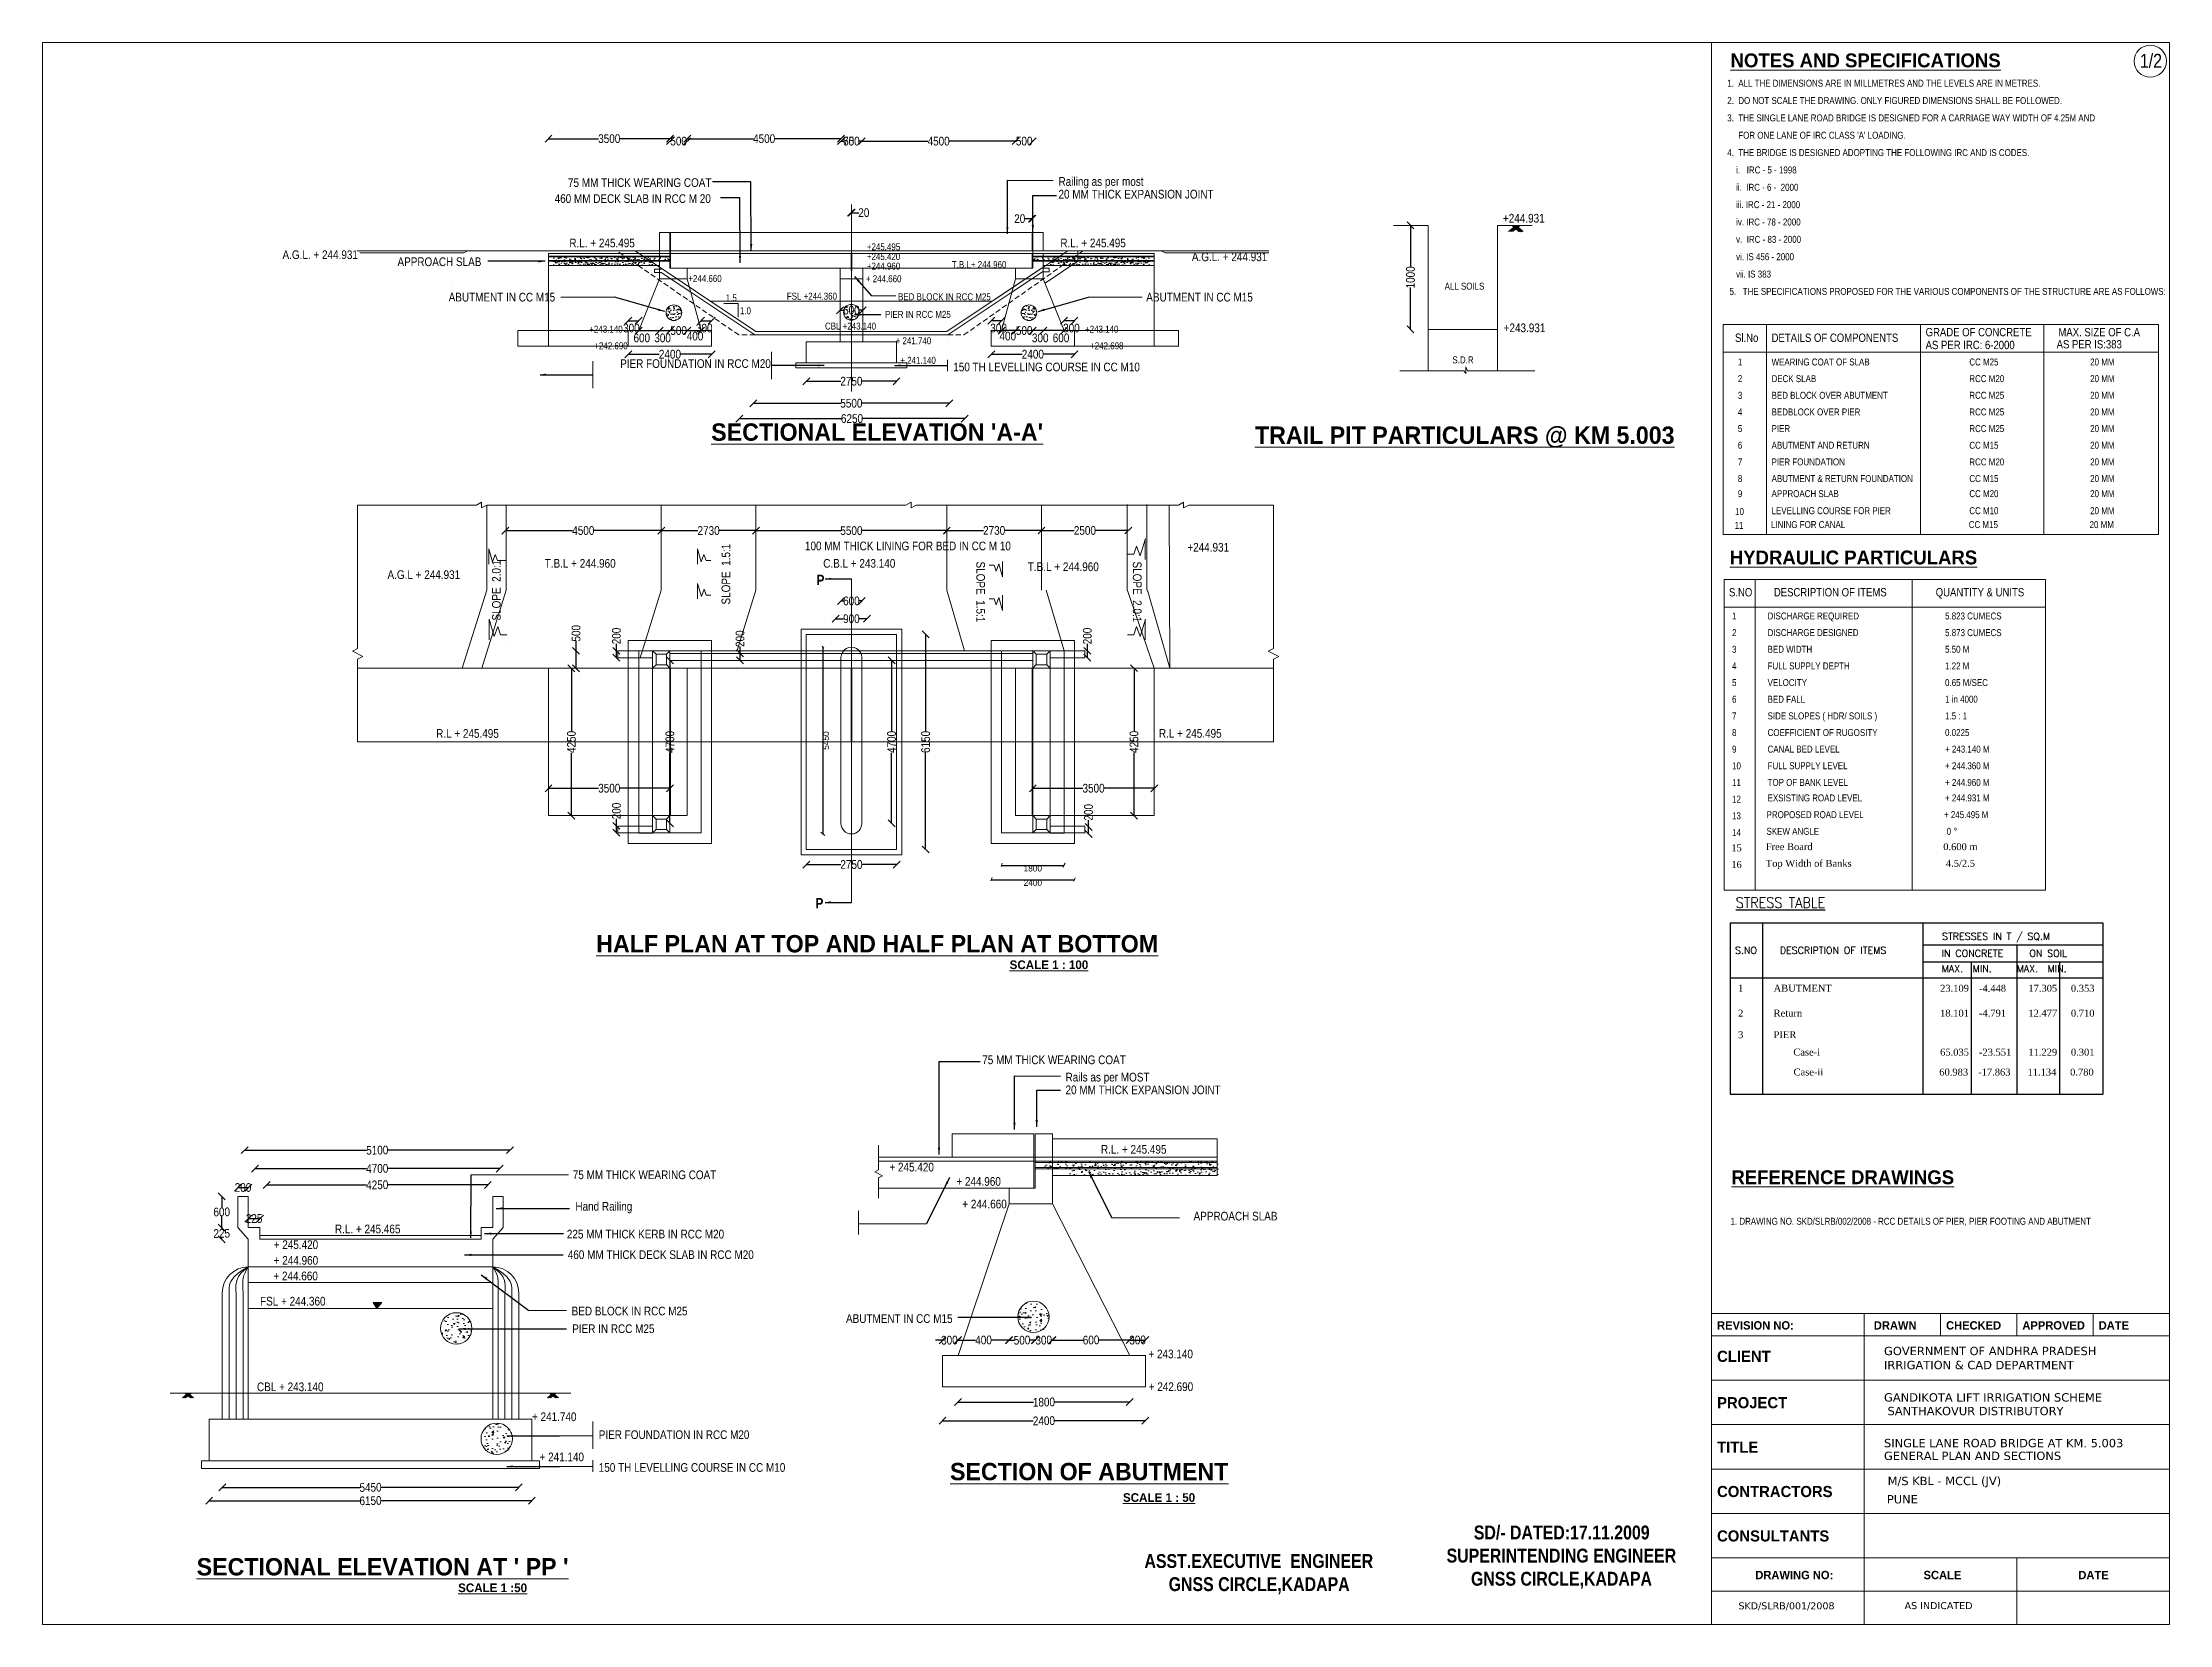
# Model space of a CAD drawing. Header units: millimetres. Extents: x 450689 to 511996, y -36902 to 8694.
import ezdxf
from ezdxf.enums import TextEntityAlignment as Align

# ---------------------------------------------------------------- set-up
doc = ezdxf.new("R2010")
doc.units = ezdxf.units.MM
doc.header["$LTSCALE"] = 300
doc.header["$MEASUREMENT"] = 0
doc.linetypes.add('DASHED', pattern=[0.75, 0.5, -0.25])
doc.layers.add('DWG TEXT', color=3, linetype='Continuous', lineweight=25)
doc.layers.add('MAIN', color=7, linetype='Continuous')
doc.layers.add('NOTES', color=7, linetype='Continuous')
doc.styles.add('ARIAL', font='times.ttf')
doc.styles.add('ARIAL NARROW', font='ARIALN.TTF', dxfattribs={"height": 250})
doc.styles.add('CITYBLUEPR', font='cityb___.ttf')
doc.styles.add('ROMANS', font='romans')
doc.styles.add('ROMANT', font='romant')
doc.styles.add('VERDANA', font='verdana.ttf')
doc.dimstyles.get("Standard").update_dxf_attribs({"dimtxt": 200, "dimasz": 200, "dimexe": 0.18, "dimexo": 0.0625, "dimgap": 0.09, "dimtad": 0, "dimdec": 0, "dimzin": 0, "dimdsep": 46, "dimtxsty": 'ARIAL NARROW', "dimcen": 0.0851, "dimdle": 0.1, "dimse1": 1, "dimse2": 1, "dimadec": 0, "dimazin": 0, "dimtfac": 1, "dimtdec": 0, "dimtofl": 0, "dimtmove": 0, "dimatfit": 3, "dimfxl": 1, "dimtolj": 1, "dimtzin": 0, "dimarcsym": 0})
doc.dimstyles.new('STANDARD$0', dxfattribs={"dimscale": 88.888889, "dimtxt": 0.02, "dimasz": 0.02, "dimexe": 0.05, "dimexo": 0.1, "dimgap": 0.002, "dimtad": 2, "dimdec": 0, "dimzin": 1, "dimdsep": 46, "dimtxsty": 'Standard', "dimcen": 0.09, "dimadec": 0, "dimazin": 0, "dimtfac": 1, "dimtdec": 4, "dimtofl": 0, "dimtmove": 0, "dimatfit": 3, "dimfxl": 1, "dimtolj": 1, "dimtzin": 1, "dimarcsym": 0})
doc.dimstyles.new('STANDARD$7', dxfattribs={"dimtxt": 2, "dimasz": 2, "dimexe": 1.25, "dimexo": 0.625, "dimtad": 1, "dimdec": 0, "dimlfac": 0.5, "dimdsep": 46, "dimtxsty": 'ARIAL NARROW', "dimcen": 2.5, "dimdle": 0.1, "dimse1": 1, "dimse2": 1, "dimadec": 0, "dimazin": 0, "dimtfac": 1, "dimtdec": 0, "dimtmove": 0, "dimatfit": 3, "dimfxl": 1, "dimtolj": 1, "dimtzin": 0, "dimarcsym": 0})

msp = doc.modelspace()

# ---------------------------------------------------------------- texts
at = {"color": 0}
for s, style, p in [('15', 'ARIAL', (499365.9, -14616.4)), ('Free Board', 'ARIAL', (500359.9, -14583.6)), ('0.600 m', 'ARIAL', (505475.2, -14583.6)), ('16', 'ARIAL', (499365.9, -15096.4)), ('Top Width of Banks', 'ARIAL', (500359.9, -15063.6)), ('4.5/2.5', 'ARIAL', (505551.5, -15063.6)), ('       STRESSES IN T / SQ.M', 'ROMANS', (504398.3, -17169.4)), ('S.NO', 'ROMANS', (499472, -17571.6)), ('DESCRIPTION OF ITEMS', 'ROMANS', (500765.2, -17571.6)), ('IN CONCRETE    ON SOIL', 'ROMANS', (505432.1, -17656.3)), ('MAX.  MIN.    MAX.  MIN.', 'ROMANS', (505432.1, -18100.9)), ('1', 'ARIAL', (499561.7, -18663)), ('ABUTMENT', 'ARIAL', (500585.9, -18663)), ('23.109', 'ARIAL', (505384.7, -18665)), ('-4.448', 'ARIAL', (506505.2, -18665)), ('17.305', 'ARIAL', (507928.7, -18665)), ('0.353', 'ARIAL', (509155.2, -18665)), ('2', 'ARIAL', (499561.7, -19380.7)), ('Return', 'ARIAL', (500585.9, -19380.7)), ('18.101', 'ARIAL', (505384.7, -19382.7)), ('-4.791', 'ARIAL', (506505.2, -19382.7)), ('12.477', 'ARIAL', (507928.7, -19382.7)), ('0.710', 'ARIAL', (509155.2, -19382.7)), ('3', 'ARIAL', (499561.7, -20003)), ('PIER', 'ARIAL', (500585.9, -20003)), (' Case-i', 'ARIAL', (501078.3, -20505.2)), ('65.035', 'ARIAL', (505384.7, -20507.2)), ('-23.551', 'ARIAL', (506505.2, -20507.2)), ('11.229', 'ARIAL', (507928.7, -20507.2)), ('0.301', 'ARIAL', (509155.2, -20507.2)), ('Case-ii', 'ARIAL', (501160.4, -21079.2)), ('60.983', 'ARIAL', (505361.3, -21081.1)), ('-17.863', 'ARIAL', (506481.8, -21081.1)), ('11.134', 'ARIAL', (507905.3, -21081.1)), ('0.780', 'ARIAL', (509131.8, -21081.1))]:
    msp.add_text(s, height=200, dxfattribs=dict(at, style=style)).set_placement(p)
at = {"color": 0, "style": 'ROMANT', "width": 0.9}
msp.add_text('%%USTRESS TABLE', height=300, dxfattribs=at).set_placement((499495.5, -16247.2))
at = {"layer": 'DWG TEXT', "color": 0, "linetype": 'ByBlock', "char_height": 400, "attachment_point": 1}
for s, insert, width in [('\\pi3218.89107;{\\fArial Narrow|b1|i0|c0|p34;SD/- DATED:17.11.2009\\P\\pi2434.03432;SUPERINTENDING ENGINEER\\P\\pi3136.62641;GNSS CIRCLE,KADAPA}', (488725.7, -34051), 11467.25), ('\\pi5911.10203;{\\fArial Narrow|b1|i0|c0|p34;\\P\\pi2615.46765;ASST.EXECUTIVE  ENGINEER\\P\\pi3314.10339;GNSS CIRCLE,KADAPA}', (479834.9, -34206.9), 11822.204)]:
    msp.add_mtext(s, dxfattribs=dict(at, insert=insert, width=width))
at = {"layer": 'MAIN', "color": 0, "lineweight": 9}
for s, height, style, p in [('%%UNOTES AND SPECIFICATIONS', 400, 'CITYBLUEPR', (499344.6, 7979.3)), ('1/2', 400, 'ARIAL NARROW', (511143.1, 7967.8)), ('460 MM DECK SLAB IN RCC M 20', 250, 'ARIAL NARROW', (465449.5, 4070.2)), ('75 MM THICK WEARING COAT', 250, 'ARIAL NARROW', (465834.2, 4532)), ('Railing as per most', 250, 'ARIAL NARROW', (479974, 4564.7)), ('+244.931', 250, 'ARIAL NARROW', (492783.9, 3504.1)), ('A.G.L. + 244.931', 250, 'ARIAL NARROW', (457606.7, 2454.2)), ('R.L. + 245.495', 250, 'ARIAL NARROW', (465874.2, 2792.2)), ('R.L. + 245.495', 250, 'ARIAL NARROW', (480026.7, 2792.2)), ('A.G.L. + 244.931', 250, 'ARIAL NARROW', (483817.6, 2392.9)), ('+ 244.660', 200, 'ARIAL NARROW', (474422.1, 1785.6)), ('T.B.L+ 244.960', 200, 'ARIAL NARROW', (476898.6, 2194.1)), ('+ 241.740', 200, 'ARIAL NARROW', (475278.6, -2.4)), ('+243.931', 250, 'ARIAL NARROW', (492804.4, 346.2)), ('Sl.No     ', 240, 'ARIAL NARROW', (499473.7, 65)), ('DETAILS OF COMPONENTS', 240, 'ARIAL NARROW', (500527.2, 65)), ('AS PER IRC: 6-2000', 240, 'ARIAL NARROW', (504967.4, -142.5)), ('GRADE OF CONCRETE', 240, 'ARIAL NARROW', (504967.4, 226.4)), ('AS PER IS:383', 240, 'ARIAL NARROW', (508742.6, -122)), ('MAX. SIZE OF C.A', 240, 'ARIAL NARROW', (508794, 226.4)), ('+ 241.140', 200, 'ARIAL NARROW', (475412.9, -565.9)), ('1', 200, 'ARIAL NARROW', (499555.6, -613.8)), ('WEARING COAT OF SLAB', 200, 'ARIAL NARROW', (500527.2, -613.8)), ('CC M25', 200, 'ARIAL NARROW', (506227.2, -613.8)), ('20 MM', 200, 'ARIAL NARROW', (509710.3, -613.8)), ('2', 200, 'ARIAL NARROW', (499555.6, -1093.8)), ('DECK SLAB', 200, 'ARIAL NARROW', (500527.2, -1093.8)), ('RCC M20', 200, 'ARIAL NARROW', (506227.2, -1093.8)), ('20 MM', 200, 'ARIAL NARROW', (509710.3, -1093.8)), ('3', 200, 'ARIAL NARROW', (499555.6, -1573.8)), ('BED BLOCK OVER ABUTMENT', 200, 'ARIAL NARROW', (500527.2, -1573.8)), ('RCC M25', 200, 'ARIAL NARROW', (506227.2, -1573.8)), ('20 MM', 200, 'ARIAL NARROW', (509710.3, -1573.8)), ('4', 200, 'ARIAL NARROW', (499555.6, -2053.8)), ('5', 200, 'ARIAL NARROW', (499555.6, -2533.8)), ('BEDBLOCK OVER PIER', 200, 'ARIAL NARROW', (500527.2, -2053.8)), ('PIER', 200, 'ARIAL NARROW', (500527.2, -2533.8)), ('RCC M25', 200, 'ARIAL NARROW', (506227.2, -2053.8)), ('RCC M25', 200, 'ARIAL NARROW', (506227.2, -2533.8)), ('20 MM', 200, 'ARIAL NARROW', (509710.3, -2053.8)), ('20 MM', 200, 'ARIAL NARROW', (509710.3, -2533.8)), ('6', 200, 'ARIAL NARROW', (499555.6, -3013.8)), ('ABUTMENT AND RETURN', 200, 'ARIAL NARROW', (500527.2, -3013.8)), ('CC M15', 200, 'ARIAL NARROW', (506227.2, -3013.8)), ('20 MM', 200, 'ARIAL NARROW', (509710.3, -3013.8)), ('7', 200, 'ARIAL NARROW', (499555.6, -3493.8)), ('PIER FOUNDATION', 200, 'ARIAL NARROW', (500527.2, -3493.8)), ('RCC M20', 200, 'ARIAL NARROW', (506227.2, -3493.8)), ('20 MM', 200, 'ARIAL NARROW', (509710.3, -3493.8)), ('8', 200, 'ARIAL NARROW', (499555.6, -3973.8)), ('9', 200, 'ARIAL NARROW', (499555.6, -4408.8)), ('ABUTMENT & RETURN FOUNDATION', 200, 'ARIAL NARROW', (500527.2, -3973.8)), ('APPROACH SLAB', 200, 'ARIAL NARROW', (500527.2, -4408.8)), ('CC M15', 200, 'ARIAL NARROW', (506227.2, -3973.8)), ('CC M20', 200, 'ARIAL NARROW', (506227.2, -4408.8)), ('20 MM', 200, 'ARIAL NARROW', (509710.3, -3973.8)), ('20 MM', 200, 'ARIAL NARROW', (509710.3, -4408.8)), ('10', 200, 'ARIAL NARROW', (499476.4, -4922.6)), ('LEVELLING COURSE FOR PIER', 200, 'ARIAL NARROW', (500527.2, -4900)), ('CC M10', 200, 'ARIAL NARROW', (506227.2, -4900.1)), ('20 MM', 200, 'ARIAL NARROW', (509710.3, -4900.1)), ('11', 200, 'ARIAL NARROW', (499460.4, -5323.5)), ('LINING FOR CANAL', 200, 'ARIAL NARROW', (500511.1, -5300.9)), ('CC M15', 200, 'ARIAL NARROW', (506211.1, -5300.9)), ('20 MM', 200, 'ARIAL NARROW', (509694.2, -5301)), ('100 MM THICK LINING FOR BED IN CC M 10', 250, 'ARIAL NARROW', (472665.7, -5941.2)), ('+244.931', 250, 'ARIAL NARROW', (483687.3, -5979.5)), ('%%UHYDRAULIC PARTICULARS', 400, 'CITYBLUEPR', (499322.1, -6348)), ('T.B.L + 244.960', 250, 'ARIAL NARROW', (465162.7, -6442.8)), ('C.B.L + 243.140', 250, 'ARIAL NARROW', (473191.6, -6442.8)), ('T.B.L + 244.960', 250, 'ARIAL NARROW', (479089.2, -6540.1)), ('S.NO', 240, 'ARIAL NARROW', (499298.6, -7270.2)), ('DESCRIPTION OF ITEMS', 240, 'ARIAL NARROW', (500591.9, -7270.2)), ('QUANTITY & UNITS', 240, 'ARIAL NARROW', (505258.7, -7270.2)), ('1', 200, 'ARIAL NARROW', (499388.3, -7934.5)), ('DISCHARGE REQUIRED', 200, 'ARIAL NARROW', (500412.5, -7934.5)), ('5.823 CUMECS', 200, 'ARIAL NARROW', (505527.8, -7934.5)), ('2', 200, 'ARIAL NARROW', (499388.3, -8414.5)), ('DISCHARGE DESIGNED', 200, 'ARIAL NARROW', (500412.5, -8414.5)), ('5.873 CUMECS', 200, 'ARIAL NARROW', (505527.8, -8414.5)), ('4', 200, 'ARIAL NARROW', (499388.3, -9374.5)), ('3', 200, 'ARIAL NARROW', (499388.3, -8894.5)), ('BED WIDTH', 200, 'ARIAL NARROW', (500412.5, -8894.5)), ('FULL SUPPLY DEPTH', 200, 'ARIAL NARROW', (500412.5, -9374.5)), ('5.50 M', 200, 'ARIAL NARROW', (505527.8, -8894.5)), ('1.22 M', 200, 'ARIAL NARROW', (505527.8, -9374.5)), ('5', 200, 'ARIAL NARROW', (499388.3, -9854.5)), ('VELOCITY', 200, 'ARIAL NARROW', (500412.5, -9854.5)), ('0.65 M/SEC', 200, 'ARIAL NARROW', (505527.8, -9854.5)), ('6', 200, 'ARIAL NARROW', (499388.3, -10334.5)), ('BED FALL', 200, 'ARIAL NARROW', (500412.5, -10334.5)), ('1 in 4000', 200, 'ARIAL NARROW', (505527.8, -10334.5)), ('7', 200, 'ARIAL NARROW', (499388.3, -10814.5)), ('SIDE SLOPES ( HDR/ SOILS )', 200, 'ARIAL NARROW', (500412.5, -10814.5)), ('1.5 : 1', 200, 'ARIAL NARROW', (505527.8, -10814.5)), ('8', 200, 'ARIAL NARROW', (499388.3, -11294.5)), ('9', 200, 'ARIAL NARROW', (499388.3, -11774.5)), ('COEFFICIENT OF RUGOSITY', 200, 'ARIAL NARROW', (500412.5, -11294.5)), ('CANAL BED LEVEL', 200, 'ARIAL NARROW', (500412.5, -11771.9)), ('0.0225', 200, 'ARIAL NARROW', (505527.8, -11294.5)), ('+ 243.140 M  ', 200, 'ARIAL NARROW', (505527.6, -11771.9)), ('10', 200, 'ARIAL NARROW', (499388.3, -12254.5)), ('FULL SUPPLY LEVEL', 200, 'ARIAL NARROW', (500412.5, -12251.9)), ('+ 244.360 M  ', 200, 'ARIAL NARROW', (505527.6, -12251.9)), ('11', 200, 'ARIAL NARROW', (499388.3, -12734.5)), ('TOP OF BANK LEVEL', 200, 'ARIAL NARROW', (500412.5, -12731.9)), ('+ 244.960 M   ', 200, 'ARIAL NARROW', (505527.6, -12731.9)), ('12', 200, 'ARIAL NARROW', (499388.3, -13214.5)), ('PROPOSED ROAD LEVEL', 200, 'ARIAL NARROW', (500382.3, -13661.7)), ('EXSISTING ROAD LEVEL', 200, 'ARIAL NARROW', (500412.5, -13179.1)), ('+ 245.495 M', 200, 'ARIAL NARROW', (505497.6, -13661.7)), ('+ 244.931 M', 200, 'ARIAL NARROW', (505527.8, -13179.1)), ('13', 200, 'ARIAL NARROW', (499388.3, -13694.5)), ('14', 200, 'ARIAL NARROW', (499388.3, -14174.5)), ('SKEW ANGLE', 200, 'ARIAL NARROW', (500382.3, -14141.7)), ('0 %%D', 200, 'ARIAL NARROW', (505573.9, -14141.7)), ('75 MM THICK WEARING COAT', 250, 'ARIAL NARROW', (477775.5, -20752.2)), ('Rails as per MOST', 250, 'ARIAL NARROW', (480177.4, -21251.8)), ('R.L. + 245.495', 250, 'ARIAL NARROW', (481198.5, -23333.5)), ('75 MM THICK WEARING COAT', 250, 'ARIAL NARROW', (465973.2, -24067.5)), ('+ 245.420', 250, 'ARIAL NARROW', (475099.2, -23845.1)), ('%%UREFERENCE DRAWINGS', 400, 'CITYBLUEPR', (499368.8, -24212.3)), ('+ 244.960', 250, 'ARIAL NARROW', (477030, -24257.3)), ('+ 244.660', 250, 'ARIAL NARROW', (477199.8, -24909.6)), ('R.L. + 245.465', 250, 'ARIAL NARROW', (459117.9, -25628.3)), ('1. DRAWING NO. SKD/SLRB/002/2008 - RCC DETAILS OF PIER, PIER FOOTING AND ABUTMENT', 200, 'ARIAL NARROW', (499344.1, -25381.5)), ('+ 244.960', 250, 'ARIAL NARROW', (457351.6, -26533.4)), ('+ 245.420', 250, 'ARIAL NARROW', (457352.7, -26080.1)), ('+ 244.660', 250, 'ARIAL NARROW', (457343.2, -26982.2)), ('FSL + 244.360', 250, 'ARIAL NARROW', (456959.4, -27709.6)), ('REVISION NO:', 240, 'CITYBLUEPR', (498956, -28401.4)), ('DRAWN', 240, 'CITYBLUEPR', (503473.7, -28401.4)), ('CHECKED', 240, 'CITYBLUEPR', (505556, -28401.4)), ('APPROVED', 240, 'CITYBLUEPR', (507756, -28401.4)), ('DATE', 240, 'CITYBLUEPR', (509956, -28401.4)), ('+ 243.140', 250, 'ARIAL NARROW', (482566.2, -29230.3)), ('CLIENT', 320, 'CITYBLUEPR', (498956, -29333.1)), ('GOVERNMENT OF ANDHRA PRADESH', 240, 'VERDANA', (503767.6, -29139.9)), ('IRRIGATION & CAD DEPARTMENT', 240, 'VERDANA', (503767.6, -29544.3)), ('CBL + 243.140', 250, 'ARIAL NARROW', (456870.1, -30177.7)), ('+ 242.690', 250, 'ARIAL NARROW', (482573.6, -30174.3)), ('PROJECT', 320, 'CITYBLUEPR', (498956, -30670.6)), ('GANDIKOTA LIFT IRRIGATION SCHEME', 240, 'VERDANA', (503767.6, -30477.4)), ('SANTHAKOVUR DISTRIBUTORY ', 240, 'VERDANA', (503869.4, -30870.4)), ('+ 241.740', 250, 'ARIAL NARROW', (464797.5, -31040.1)), ('TITLE', 320, 'CITYBLUEPR', (498956, -31950.6)), ('SINGLE LANE ROAD BRIDGE AT KM. 5.003', 240, 'VERDANA', (503767.6, -31794.7)), ('+ 241.140', 250, 'ARIAL NARROW', (465014.1, -32198.5)), ('GENERAL PLAN AND SECTIONS', 240, 'VERDANA', (503767.6, -32161.9)), ('CONTRACTORS', 320, 'CITYBLUEPR', (498956, -33230.6)), ('M/S KBL - MCCL (JV)', 240, 'VERDANA', (503871.8, -32885.8)), ('PUNE', 240, 'VERDANA', (503850.8, -33413.4)), ('CONSULTANTS', 320, 'CITYBLUEPR', (498956, -34510.6)), ('DRAWING NO:', 240, 'CITYBLUEPR', (500059, -35597.7)), ('SCALE', 240, 'CITYBLUEPR', (504907.4, -35597.7)), ('DATE', 240, 'CITYBLUEPR', (509369.7, -35597.7)), ('SKD/SLRB/001/2008', 200, 'VERDANA', (499571.8, -36465.9)), ('AS INDICATED', 200, 'VERDANA', (504360.8, -36459.6))]:
    msp.add_text(s, height=height, dxfattribs=dict(at, style=style)).set_placement(p)
at = {"layer": 'MAIN', "color": 0, "lineweight": 9, "style": 'CITYBLUEPR'}
for s, height, p in [("%%USECTIONAL ELEVATION 'A-A'", 500, (474747.1, -2783.5)), ('%%UTRAIL PIT PARTICULARS @ KM 5.003', 500, (491683.3, -2872.8)), ('%%uHALF PLAN AT TOP AND HALF PLAN AT BOTTOM', 500, (474747.1, -17531)), ('%%uSCALE 1 : 100', 250, (479698.1, -18013)), ('%%USECTION OF ABUTMENT', 500, (480857.5, -32745.5)), ('%%USCALE 1 : 50', 250, (482871.3, -33368.9)), ("%%uSECTIONAL ELEVATION AT ' PP '", 500, (460491.3, -35489.7)), ('%%USCALE 1 :50', 250, (463661.7, -35970.7))]:
    msp.add_text(s, height=height, dxfattribs=at).set_placement(p, align=Align.CENTER)
at = {"layer": 'MAIN', "color": 0, "lineweight": 9, "style": 'ARIAL NARROW'}
for s, p in [('A.G.L + 244.931', (460632.6, -6768)), ('R.L + 245.495', (462034.8, -11345.2)), ('R.L + 245.495', (482868.1, -11343.5))]:
    msp.add_text(s, height=250, rotation=360, dxfattribs=at).set_placement(p)
at = {"layer": 'MAIN', "color": 0, "lineweight": 9, "insert": (499249.9, 7622.1), "char_height": 200, "width": 15776.667, "attachment_point": 1, "line_spacing_factor": 1.5, "style": 'CITYBLUEPR'}
msp.add_mtext("{\\fArial Narrow|b0|i0|c0|p34;1.  ALL THE DIMENSIONS ARE IN MILLMETRES AND THE LEVELS ARE IN METRES.\\P2.  DO NOT SCALE THE DRAWING. ONLY FIGURED DIMENSIONS SHALL BE FOLLOWED.\\P3.  THE SINGLE LANE ROAD BRIDGE IS DESIGNED FOR A CARRIAGE WAY WIDTH OF 4.25M AND\\P     FOR ONE LANE OF IRC CLASS 'A' LOADING.\\P4.  THE BRIDGE IS DESIGNED ADOPTING THE FOLLOWING IRC AND IS CODES.\\P    i.   IRC - 5 - 1998\\P    ii.  IRC - 6 -  2000\\P    iii. IRC - 21 - 2000\\P    iv. IRC - 78 - 2000\\P    v.  IRC - 83 - 2000\\P    vi. IS 456 - 2000\\P    vii. IS 383\\P 5.   THE SPECIFICATIONS PROPOSED FOR THE VARIOUS COMPONENTS OF THE STRUCTURE ARE AS FOLLOWS:}", dxfattribs=at)
at = {"layer": 'MAIN', "color": 0, "lineweight": 9, "style": 'ARIAL NARROW'}
for s, insert, char_height, attachment_point in [('20 MM THICK EXPANSION JOINT', (479973, 4321.6), 250, 4), ('APPROACH SLAB', (460920.3, 2374.3), 250, 4), ('ABUTMENT IN CC M15', (465465.9, 1353.8), 250, 6), ('BED BLOCK IN RCC M25', (475348.6, 1364), 200, 4), ('ABUTMENT IN CC M15', (485573.6, 1353.8), 250, 6), ('\\PALL SOILS', (491103, 1836.9), 200, 4), ('CBL +243.140', (473242.7, 520), 200, 4), ('PIER IN RCC M25', (474971, 857.5), 200, 4), ('PIER FOUNDATION IN RCC M20 ', (467338.3, -561.7), 250, 4), (' \\P150 TH LEVELLING COURSE IN CC M10', (476939.9, -450.7), 250, 4), ('S.D.R', (491327.5, -454.5), 200, 4), ('{\\fArial Narrow|b1|i0|c0|p34;P}', (472997.1, -6796.4), 300, 4), ('{\\fArial Narrow|b1|i0|c0|p34;P}', (472965.6, -16112.2), 300, 4), ('20 MM THICK EXPANSION JOINT', (480176.4, -21494.9), 250, 4), ('Hand Railing', (466048.5, -24887.7), 250, 4), ('APPROACH SLAB', (483866.1, -25135.3), 250, 4), ('225 MM THICK KERB IN RCC M20', (465802, -25652.6), 250, 4), ('460 MM THICK DECK SLAB IN RCC M20', (465829, -26245.6), 250, 4), ('BED BLOCK IN RCC M25', (465939.9, -27870.4), 250, 4), ('ABUTMENT IN CC M15', (473848.8, -28088), 250, 4), ('PIER IN RCC M25', (465956.5, -28379.4), 250, 4), ('PIER FOUNDATION IN RCC M20', (466720.8, -31433.7), 250, 4), (' \\P150 TH LEVELLING COURSE IN CC M10', (466720.8, -32171.2), 250, 4)]:
    msp.add_mtext(s, dxfattribs=dict(at, insert=insert, char_height=char_height, attachment_point=attachment_point))
at = {"layer": 'MAIN', "color": 0, "lineweight": 9, "char_height": 200, "width": 2930.825, "attachment_point": 1, "style": 'ARIAL NARROW'}
for s, insert in [(' +245.495', (474385.8, 2907.3)), (' +245.420', (474385.8, 2624.8)), (' +244.660', (469239.8, 1992.3)), (' +244.960', (474385.8, 2349.8)), ('1.5', (470383.2, 1435.7)), ('FSL +244.360', (472142.3, 1483)), ('1.0', (470790.2, 1063.2)), (' +243.140', (466384, 531.8)), (' +242.690', (466529.8, 52.8)), (' +243.140', (480675, 531.8)), (' +242.698', (480820.8, 52.8))]:
    msp.add_mtext(s, dxfattribs=dict(at, insert=insert))
at = {"layer": 'MAIN', "color": 0, "lineweight": 9, "char_height": 250, "attachment_point": 4, "style": 'ARIAL NARROW'}
for s, insert, rotation in [('SLOPE  1.5:1', (470388.5, -7504), 90), ('SLOPE  2.0:1', (463771.6, -7965.8), 90), ('SLOPE  1.5:1', (477727.8, -6264.8), 270), ('SLOPE  2.0:1', (482240.7, -6264.8), 270)]:
    msp.add_mtext(s, dxfattribs=dict(at, insert=insert, rotation=rotation))

# ---------------------------------------------------------------- blocks, each defined once
blk = doc.blocks.new('_Oblique')
at = {"color": 0, "linetype": 'ByBlock', "lineweight": -2}
blk.add_line((-0.5, -0.5), (0.5, 0.5), dxfattribs=at)
blk = doc.blocks.new('*D2')
at = {"layer": 'Defpoints', "color": 0, "lineweight": 9, "transparency": 16777216}
for p in [(474014, 3790), (473994, 3311), (474014, 3461)]:
    blk.add_point(p, dxfattribs=at)
at = {"layer": 'MAIN', "color": 0, "lineweight": -2, "transparency": 16777216}
for p, q in [((473994, 3790), (474014, 3790)), ((474014, 3790), (474214, 3790))]:
    blk.add_line(p, q, dxfattribs=at)
at = {"layer": 'MAIN', "color": 0, "lineweight": -2, "transparency": 16777216, "xscale": 200, "yscale": 200, "zscale": 200, "rotation": 180}
blk.add_blockref('_Oblique', (473994, 3790), dxfattribs=at)
at = {"layer": 'MAIN', "color": 0, "lineweight": -2, "transparency": 16777216, "xscale": 200, "yscale": 200, "zscale": 200}
blk.add_blockref('_Oblique', (474014, 3790), dxfattribs=at)
at = {"layer": 'MAIN', "color": 0, "lineweight": 9, "transparency": 16777216, "insert": (474362, 3790), "char_height": 250, "attachment_point": 5, "style": 'ARIAL NARROW'}
blk.add_mtext('\\A1;20', dxfattribs=at)
blk = doc.blocks.new('*D3')
at = {"layer": 'Defpoints', "color": 0, "lineweight": 9, "transparency": 16777216}
for p in [(472704, -534), (475304, -534), (475304, -1069)]:
    blk.add_point(p, dxfattribs=at)
at = {"layer": 'MAIN', "color": 0, "lineweight": -2, "transparency": 16777216}
for p, q in [((472704, -1069), (473696, -1069)), ((475304, -1069), (474312, -1069))]:
    blk.add_line(p, q, dxfattribs=at)
at = {"layer": 'MAIN', "color": 0, "lineweight": -2, "transparency": 16777216, "xscale": 200, "yscale": 200, "zscale": 200, "rotation": 180}
blk.add_blockref('_Oblique', (472704, -1069), dxfattribs=at)
at = {"layer": 'MAIN', "color": 0, "lineweight": -2, "transparency": 16777216, "xscale": 200, "yscale": 200, "zscale": 200}
blk.add_blockref('_Oblique', (475304, -1069), dxfattribs=at)
at = {"layer": 'MAIN', "color": 0, "lineweight": 9, "transparency": 16777216, "insert": (474004, -1069), "char_height": 250, "attachment_point": 5, "style": 'ARIAL NARROW'}
blk.add_mtext('\\A1;2750', dxfattribs=at)
blk = doc.blocks.new('*D4')
at = {"layer": 'Defpoints', "color": 0, "lineweight": 9, "transparency": 16777216}
for p in [(474304, 5851), (473704, 940), (474304, 940)]:
    blk.add_point(p, dxfattribs=at)
at = {"layer": 'MAIN', "color": 0, "lineweight": -2, "transparency": 16777216}
for p, q in [((473704, 5851), (473777, 5851)), ((474304, 5851), (474231, 5851))]:
    blk.add_line(p, q, dxfattribs=at)
at = {"layer": 'MAIN', "color": 0, "lineweight": -2, "transparency": 16777216, "xscale": 200, "yscale": 200, "zscale": 200, "rotation": 180}
blk.add_blockref('_Oblique', (473704, 5851), dxfattribs=at)
at = {"layer": 'MAIN', "color": 0, "lineweight": -2, "transparency": 16777216, "xscale": 200, "yscale": 200, "zscale": 200}
blk.add_blockref('_Oblique', (474304, 5851), dxfattribs=at)
at = {"layer": 'MAIN', "color": 0, "lineweight": 9, "transparency": 16777216, "insert": (474004, 5851), "char_height": 250, "attachment_point": 5, "style": 'ARIAL NARROW'}
blk.add_mtext('\\A1;600', dxfattribs=at)
blk = doc.blocks.new('*D5')
at = {"layer": 'Defpoints', "color": 0, "lineweight": 9, "transparency": 16777216}
for p in [(469274, 5922), (469274, 2037), (473704, 2187)]:
    blk.add_point(p, dxfattribs=at)
at = {"layer": 'MAIN', "color": 0, "lineweight": -2, "transparency": 16777216}
for p, q in [((469274, 5922), (471179, 5922)), ((473704, 5922), (471799, 5922))]:
    blk.add_line(p, q, dxfattribs=at)
at = {"layer": 'MAIN', "color": 0, "lineweight": -2, "transparency": 16777216, "xscale": 200, "yscale": 200, "zscale": 200, "rotation": 180}
blk.add_blockref('_Oblique', (469274, 5922), dxfattribs=at)
at = {"layer": 'MAIN', "color": 0, "lineweight": -2, "transparency": 16777216, "xscale": 200, "yscale": 200, "zscale": 200}
blk.add_blockref('_Oblique', (473704, 5922), dxfattribs=at)
at = {"layer": 'MAIN', "color": 0, "lineweight": 9, "transparency": 16777216, "insert": (471489, 5922), "char_height": 250, "attachment_point": 5, "style": 'ARIAL NARROW'}
blk.add_mtext('\\A1;4500', dxfattribs=at)
blk = doc.blocks.new('*D6')
at = {"layer": 'Defpoints', "color": 0, "lineweight": 9, "transparency": 16777216}
for p in [(479204, 3137), (479224, 3616), (479224, 3287)]:
    blk.add_point(p, dxfattribs=at)
at = {"layer": 'MAIN', "color": 0, "lineweight": -2, "transparency": 16777216}
for p, q in [((479204, 3616), (479004, 3616)), ((479224, 3616), (479204, 3616))]:
    blk.add_line(p, q, dxfattribs=at)
at = {"layer": 'MAIN', "color": 0, "lineweight": -2, "transparency": 16777216, "xscale": 200, "yscale": 200, "zscale": 200, "rotation": 180}
blk.add_blockref('_Oblique', (479204, 3616), dxfattribs=at)
at = {"layer": 'MAIN', "color": 0, "lineweight": -2, "transparency": 16777216, "xscale": 200, "yscale": 200, "zscale": 200}
blk.add_blockref('_Oblique', (479224, 3616), dxfattribs=at)
at = {"layer": 'MAIN', "color": 0, "lineweight": 9, "transparency": 16777216, "insert": (478856, 3616), "char_height": 250, "attachment_point": 5, "style": 'ARIAL NARROW'}
blk.add_mtext('\\A1;20', dxfattribs=at)
blk = doc.blocks.new('*D7')
at = {"layer": 'Defpoints', "color": 0, "lineweight": 9, "transparency": 16777216}
for p in [(468774, 5852), (468774, 1235), (469274, 1235)]:
    blk.add_point(p, dxfattribs=at)
at = {"layer": 'MAIN', "color": 0, "lineweight": -2, "transparency": 16777216}
for p, q in [((468774, 5852), (468798, 5852)), ((469274, 5852), (469250, 5852))]:
    blk.add_line(p, q, dxfattribs=at)
at = {"layer": 'MAIN', "color": 0, "lineweight": -2, "transparency": 16777216, "xscale": 200, "yscale": 200, "zscale": 200, "rotation": 180}
blk.add_blockref('_Oblique', (468774, 5852), dxfattribs=at)
at = {"layer": 'MAIN', "color": 0, "lineweight": -2, "transparency": 16777216, "xscale": 200, "yscale": 200, "zscale": 200}
blk.add_blockref('_Oblique', (469274, 5852), dxfattribs=at)
at = {"layer": 'MAIN', "color": 0, "lineweight": 9, "transparency": 16777216, "insert": (469024, 5852), "char_height": 250, "attachment_point": 5, "style": 'ARIAL NARROW'}
blk.add_mtext('\\A1;500', dxfattribs=at)
blk = doc.blocks.new('*D8')
at = {"layer": 'Defpoints', "color": 0, "lineweight": 9, "transparency": 16777216}
for p in [(478734, 5851), (474304, 2116), (478734, 1966)]:
    blk.add_point(p, dxfattribs=at)
at = {"layer": 'MAIN', "color": 0, "lineweight": -2, "transparency": 16777216}
for p, q in [((474304, 5851), (476209, 5851)), ((478734, 5851), (476829, 5851))]:
    blk.add_line(p, q, dxfattribs=at)
at = {"layer": 'MAIN', "color": 0, "lineweight": -2, "transparency": 16777216, "xscale": 200, "yscale": 200, "zscale": 200, "rotation": 180}
blk.add_blockref('_Oblique', (474304, 5851), dxfattribs=at)
at = {"layer": 'MAIN', "color": 0, "lineweight": -2, "transparency": 16777216, "xscale": 200, "yscale": 200, "zscale": 200}
blk.add_blockref('_Oblique', (478734, 5851), dxfattribs=at)
at = {"layer": 'MAIN', "color": 0, "lineweight": 9, "transparency": 16777216, "insert": (476519, 5851), "char_height": 250, "attachment_point": 5, "style": 'ARIAL NARROW'}
blk.add_mtext('\\A1;4500', dxfattribs=at)
blk = doc.blocks.new('*D9')
at = {"layer": 'Defpoints', "color": 0, "lineweight": 9, "transparency": 16777216}
for p in [(479234, 5852), (478734, 1235), (479234, 1235)]:
    blk.add_point(p, dxfattribs=at)
at = {"layer": 'MAIN', "color": 0, "lineweight": -2, "transparency": 16777216}
for p, q in [((478734, 5852), (478758, 5852)), ((479234, 5852), (479210, 5852))]:
    blk.add_line(p, q, dxfattribs=at)
at = {"layer": 'MAIN', "color": 0, "lineweight": -2, "transparency": 16777216, "xscale": 200, "yscale": 200, "zscale": 200, "rotation": 180}
blk.add_blockref('_Oblique', (478734, 5852), dxfattribs=at)
at = {"layer": 'MAIN', "color": 0, "lineweight": -2, "transparency": 16777216, "xscale": 200, "yscale": 200, "zscale": 200}
blk.add_blockref('_Oblique', (479234, 5852), dxfattribs=at)
at = {"layer": 'MAIN', "color": 0, "lineweight": 9, "transparency": 16777216, "insert": (478984, 5852), "char_height": 250, "attachment_point": 5, "style": 'ARIAL NARROW'}
blk.add_mtext('\\A1;500', dxfattribs=at)
blk = doc.blocks.new('*D10')
at = {"layer": 'Defpoints', "color": 0, "lineweight": 9, "transparency": 16777216}
for p in [(473704, 5851), (473704, 940), (474304, 940)]:
    blk.add_point(p, dxfattribs=at)
at = {"layer": 'MAIN', "color": 0, "lineweight": -2, "transparency": 16777216}
for p, q in [((473704, 5851), (473779, 5851)), ((474304, 5851), (474229, 5851))]:
    blk.add_line(p, q, dxfattribs=at)
at = {"layer": 'MAIN', "color": 0, "lineweight": -2, "transparency": 16777216, "xscale": 200, "yscale": 200, "zscale": 200, "rotation": 180}
blk.add_blockref('_Oblique', (473704, 5851), dxfattribs=at)
at = {"layer": 'MAIN', "color": 0, "lineweight": -2, "transparency": 16777216, "xscale": 200, "yscale": 200, "zscale": 200}
blk.add_blockref('_Oblique', (474304, 5851), dxfattribs=at)
at = {"layer": 'MAIN', "color": 0, "lineweight": 9, "transparency": 16777216, "insert": (474004, 5851), "char_height": 250, "attachment_point": 5, "style": 'ARIAL NARROW'}
blk.add_mtext('\\A1;750', dxfattribs=at)
blk = doc.blocks.new('*D11')
at = {"layer": 'Defpoints', "color": 0, "lineweight": 9, "transparency": 16777216}
for p in [(469274, 391), (469674, 391), (469674, 391)]:
    blk.add_point(p, dxfattribs=at)
at = {"layer": 'MAIN', "color": 0, "lineweight": -2, "transparency": 16777216}
blk.add_line((469274, 391), (469674, 391), dxfattribs=at)
at = {"layer": 'MAIN', "color": 0, "lineweight": -2, "transparency": 16777216, "xscale": 200, "yscale": 200, "zscale": 200, "rotation": 180}
blk.add_blockref('_Oblique', (469274, 391), dxfattribs=at)
at = {"layer": 'MAIN', "color": 0, "lineweight": -2, "transparency": 16777216, "xscale": 200, "yscale": 200, "zscale": 200}
blk.add_blockref('_Oblique', (469674, 391), dxfattribs=at)
at = {"layer": 'MAIN', "color": 0, "lineweight": 9, "transparency": 16777216, "insert": (469497, 232), "char_height": 250, "attachment_point": 5, "style": 'ARIAL NARROW'}
blk.add_mtext('\\A1;400', dxfattribs=at)
blk = doc.blocks.new('*D12')
at = {"layer": 'Defpoints', "color": 0, "lineweight": 9, "transparency": 16777216}
for p in [(465274, 5922), (465274, 1925), (468774, 2375)]:
    blk.add_point(p, dxfattribs=at)
at = {"layer": 'MAIN', "color": 0, "lineweight": -2, "transparency": 16777216}
for p, q in [((465274, 5922), (466718, 5922)), ((468774, 5922), (467330, 5922))]:
    blk.add_line(p, q, dxfattribs=at)
at = {"layer": 'MAIN', "color": 0, "lineweight": -2, "transparency": 16777216, "xscale": 200, "yscale": 200, "zscale": 200, "rotation": 180}
blk.add_blockref('_Oblique', (465274, 5922), dxfattribs=at)
at = {"layer": 'MAIN', "color": 0, "lineweight": -2, "transparency": 16777216, "xscale": 200, "yscale": 200, "zscale": 200}
blk.add_blockref('_Oblique', (468774, 5922), dxfattribs=at)
at = {"layer": 'MAIN', "color": 0, "lineweight": 9, "transparency": 16777216, "insert": (467024, 5922), "char_height": 250, "attachment_point": 5, "style": 'ARIAL NARROW'}
blk.add_mtext('\\A1;3500', dxfattribs=at)
blk = doc.blocks.new('*D13')
at = {"layer": 'Defpoints', "color": 0, "lineweight": 9, "transparency": 16777216}
for p in [(467574, 10), (469974, 10), (469974, -290)]:
    blk.add_point(p, dxfattribs=at)
at = {"layer": 'MAIN', "color": 0, "lineweight": -2, "transparency": 16777216}
for p, q in [((467574, -290), (468466, -290)), ((469974, -290), (469082, -290))]:
    blk.add_line(p, q, dxfattribs=at)
at = {"layer": 'MAIN', "color": 0, "lineweight": -2, "transparency": 16777216, "xscale": 200, "yscale": 200, "zscale": 200, "rotation": 180}
blk.add_blockref('_Oblique', (467574, -290), dxfattribs=at)
at = {"layer": 'MAIN', "color": 0, "lineweight": -2, "transparency": 16777216, "xscale": 200, "yscale": 200, "zscale": 200}
blk.add_blockref('_Oblique', (469974, -290), dxfattribs=at)
at = {"layer": 'MAIN', "color": 0, "lineweight": 9, "transparency": 16777216, "insert": (468774, -290), "char_height": 250, "attachment_point": 5, "style": 'ARIAL NARROW'}
blk.add_mtext('\\A1;2400', dxfattribs=at)
blk = doc.blocks.new('*D14')
at = {"layer": 'Defpoints', "color": 0, "lineweight": 9, "transparency": 16777216}
for p in [(468774, 391), (469274, 391), (469274, 391)]:
    blk.add_point(p, dxfattribs=at)
at = {"layer": 'MAIN', "color": 0, "lineweight": -2, "transparency": 16777216}
for p, q in [((468774, 391), (468798, 391)), ((469274, 391), (469250, 391))]:
    blk.add_line(p, q, dxfattribs=at)
at = {"layer": 'MAIN', "color": 0, "lineweight": -2, "transparency": 16777216, "xscale": 200, "yscale": 200, "zscale": 200, "rotation": 180}
blk.add_blockref('_Oblique', (468774, 391), dxfattribs=at)
at = {"layer": 'MAIN', "color": 0, "lineweight": -2, "transparency": 16777216, "xscale": 200, "yscale": 200, "zscale": 200}
blk.add_blockref('_Oblique', (469274, 391), dxfattribs=at)
at = {"layer": 'MAIN', "color": 0, "lineweight": 9, "transparency": 16777216, "insert": (469024, 391), "char_height": 250, "attachment_point": 5, "style": 'ARIAL NARROW'}
blk.add_mtext('\\A1;500', dxfattribs=at)
blk = doc.blocks.new('*D15')
at = {"layer": 'Defpoints', "color": 0, "lineweight": 9, "transparency": 16777216}
for p in [(468474, 391), (468774, 391), (468774, 391)]:
    blk.add_point(p, dxfattribs=at)
at = {"layer": 'MAIN', "color": 0, "lineweight": -2, "transparency": 16777216}
blk.add_line((468474, 391), (468774, 391), dxfattribs=at)
at = {"layer": 'MAIN', "color": 0, "lineweight": -2, "transparency": 16777216, "xscale": 200, "yscale": 200, "zscale": 200, "rotation": 180}
blk.add_blockref('_Oblique', (468474, 391), dxfattribs=at)
at = {"layer": 'MAIN', "color": 0, "lineweight": -2, "transparency": 16777216, "xscale": 200, "yscale": 200, "zscale": 200}
blk.add_blockref('_Oblique', (468774, 391), dxfattribs=at)
at = {"layer": 'MAIN', "color": 0, "lineweight": 9, "transparency": 16777216, "insert": (468562, 179), "char_height": 250, "attachment_point": 5, "style": 'ARIAL NARROW'}
blk.add_mtext('\\A1;300', dxfattribs=at)
blk = doc.blocks.new('*D16')
at = {"layer": 'Defpoints', "color": 0, "lineweight": 9, "transparency": 16777216}
for p in [(467874, 391), (468474, 391), (468474, 391)]:
    blk.add_point(p, dxfattribs=at)
at = {"layer": 'MAIN', "color": 0, "lineweight": -2, "transparency": 16777216}
blk.add_line((467874, 391), (468474, 391), dxfattribs=at)
at = {"layer": 'MAIN', "color": 0, "lineweight": -2, "transparency": 16777216, "xscale": 200, "yscale": 200, "zscale": 200, "rotation": 180}
blk.add_blockref('_Oblique', (467874, 391), dxfattribs=at)
at = {"layer": 'MAIN', "color": 0, "lineweight": -2, "transparency": 16777216, "xscale": 200, "yscale": 200, "zscale": 200}
blk.add_blockref('_Oblique', (468474, 391), dxfattribs=at)
at = {"layer": 'MAIN', "color": 0, "lineweight": 9, "transparency": 16777216, "insert": (467962, 179), "char_height": 250, "attachment_point": 5, "style": 'ARIAL NARROW'}
blk.add_mtext('\\A1;600', dxfattribs=at)
blk = doc.blocks.new('*D17')
at = {"layer": 'Defpoints', "color": 0, "lineweight": 9, "transparency": 16777216}
for p in [(467574, 675), (467874, 675), (467874, 675)]:
    blk.add_point(p, dxfattribs=at)
at = {"layer": 'MAIN', "color": 0, "lineweight": -2, "transparency": 16777216}
blk.add_line((467574, 675), (467874, 675), dxfattribs=at)
at = {"layer": 'MAIN', "color": 0, "lineweight": -2, "transparency": 16777216, "xscale": 200, "yscale": 200, "zscale": 200, "rotation": 180}
blk.add_blockref('_Oblique', (467574, 675), dxfattribs=at)
at = {"layer": 'MAIN', "color": 0, "lineweight": -2, "transparency": 16777216, "xscale": 200, "yscale": 200, "zscale": 200}
blk.add_blockref('_Oblique', (467874, 675), dxfattribs=at)
at = {"layer": 'MAIN', "color": 0, "lineweight": 9, "transparency": 16777216, "insert": (467662, 463), "char_height": 250, "attachment_point": 5, "style": 'ARIAL NARROW'}
blk.add_mtext('\\A1;300', dxfattribs=at)
blk = doc.blocks.new('*D18')
at = {"layer": 'Defpoints', "color": 0, "lineweight": 9, "transparency": 16777216}
for p in [(469674, 675), (469974, 675), (469974, 675)]:
    blk.add_point(p, dxfattribs=at)
at = {"layer": 'MAIN', "color": 0, "lineweight": -2, "transparency": 16777216}
blk.add_line((469674, 675), (469974, 675), dxfattribs=at)
at = {"layer": 'MAIN', "color": 0, "lineweight": -2, "transparency": 16777216, "xscale": 200, "yscale": 200, "zscale": 200, "rotation": 180}
blk.add_blockref('_Oblique', (469674, 675), dxfattribs=at)
at = {"layer": 'MAIN', "color": 0, "lineweight": -2, "transparency": 16777216, "xscale": 200, "yscale": 200, "zscale": 200}
blk.add_blockref('_Oblique', (469974, 675), dxfattribs=at)
at = {"layer": 'MAIN', "color": 0, "lineweight": 9, "transparency": 16777216, "insert": (469762, 463), "char_height": 250, "attachment_point": 5, "style": 'ARIAL NARROW'}
blk.add_mtext('\\A1;300', dxfattribs=at)
blk = doc.blocks.new('*D19')
at = {"layer": 'Defpoints', "color": 0, "lineweight": 9, "transparency": 16777216}
for p in [(478034, 10), (480434, 10), (478034, -290)]:
    blk.add_point(p, dxfattribs=at)
at = {"layer": 'MAIN', "color": 0, "lineweight": -2, "transparency": 16777216}
for p, q in [((478034, -290), (478926, -290)), ((480434, -290), (479542, -290))]:
    blk.add_line(p, q, dxfattribs=at)
at = {"layer": 'MAIN', "color": 0, "lineweight": -2, "transparency": 16777216, "xscale": 200, "yscale": 200, "zscale": 200, "rotation": 180}
blk.add_blockref('_Oblique', (478034, -290), dxfattribs=at)
at = {"layer": 'MAIN', "color": 0, "lineweight": -2, "transparency": 16777216, "xscale": 200, "yscale": 200, "zscale": 200}
blk.add_blockref('_Oblique', (480434, -290), dxfattribs=at)
at = {"layer": 'MAIN', "color": 0, "lineweight": 9, "transparency": 16777216, "insert": (479234, -290), "char_height": 250, "attachment_point": 5, "style": 'ARIAL NARROW'}
blk.add_mtext('\\A1;2400', dxfattribs=at)
blk = doc.blocks.new('*D20')
at = {"layer": 'Defpoints', "color": 0, "lineweight": 9, "transparency": 16777216}
for p in [(478734, 391), (478734, 391), (479234, 391)]:
    blk.add_point(p, dxfattribs=at)
at = {"layer": 'MAIN', "color": 0, "lineweight": -2, "transparency": 16777216}
for p, q in [((478734, 391), (478758, 391)), ((479234, 391), (479210, 391))]:
    blk.add_line(p, q, dxfattribs=at)
at = {"layer": 'MAIN', "color": 0, "lineweight": -2, "transparency": 16777216, "xscale": 200, "yscale": 200, "zscale": 200, "rotation": 180}
blk.add_blockref('_Oblique', (478734, 391), dxfattribs=at)
at = {"layer": 'MAIN', "color": 0, "lineweight": -2, "transparency": 16777216, "xscale": 200, "yscale": 200, "zscale": 200}
blk.add_blockref('_Oblique', (479234, 391), dxfattribs=at)
at = {"layer": 'MAIN', "color": 0, "lineweight": 9, "transparency": 16777216, "insert": (478984, 391), "char_height": 250, "attachment_point": 5, "style": 'ARIAL NARROW'}
blk.add_mtext('\\A1;500', dxfattribs=at)
blk = doc.blocks.new('*D21')
at = {"layer": 'Defpoints', "color": 0, "lineweight": 9, "transparency": 16777216}
for p in [(479234, 391), (479234, 391), (479534, 391)]:
    blk.add_point(p, dxfattribs=at)
at = {"layer": 'MAIN', "color": 0, "lineweight": -2, "transparency": 16777216}
blk.add_line((479534, 391), (479234, 391), dxfattribs=at)
at = {"layer": 'MAIN', "color": 0, "lineweight": -2, "transparency": 16777216, "xscale": 200, "yscale": 200, "zscale": 200, "rotation": 180}
blk.add_blockref('_Oblique', (479234, 391), dxfattribs=at)
at = {"layer": 'MAIN', "color": 0, "lineweight": -2, "transparency": 16777216, "xscale": 200, "yscale": 200, "zscale": 200}
blk.add_blockref('_Oblique', (479534, 391), dxfattribs=at)
at = {"layer": 'MAIN', "color": 0, "lineweight": 9, "transparency": 16777216, "insert": (479446, 179), "char_height": 250, "attachment_point": 5, "style": 'ARIAL NARROW'}
blk.add_mtext('\\A1;300', dxfattribs=at)
blk = doc.blocks.new('*D22')
at = {"layer": 'Defpoints', "color": 0, "lineweight": 9, "transparency": 16777216}
for p in [(478334, 391), (478334, 391), (478734, 391)]:
    blk.add_point(p, dxfattribs=at)
at = {"layer": 'MAIN', "color": 0, "lineweight": -2, "transparency": 16777216}
blk.add_line((478734, 391), (478334, 391), dxfattribs=at)
at = {"layer": 'MAIN', "color": 0, "lineweight": -2, "transparency": 16777216, "xscale": 200, "yscale": 200, "zscale": 200, "rotation": 180}
blk.add_blockref('_Oblique', (478334, 391), dxfattribs=at)
at = {"layer": 'MAIN', "color": 0, "lineweight": -2, "transparency": 16777216, "xscale": 200, "yscale": 200, "zscale": 200}
blk.add_blockref('_Oblique', (478734, 391), dxfattribs=at)
at = {"layer": 'MAIN', "color": 0, "lineweight": 9, "transparency": 16777216, "insert": (478511, 232), "char_height": 250, "attachment_point": 5, "style": 'ARIAL NARROW'}
blk.add_mtext('\\A1;400', dxfattribs=at)
blk = doc.blocks.new('*D23')
at = {"layer": 'Defpoints', "color": 0, "lineweight": 9, "transparency": 16777216}
for p in [(479534, 391), (479534, 391), (480134, 391)]:
    blk.add_point(p, dxfattribs=at)
at = {"layer": 'MAIN', "color": 0, "lineweight": -2, "transparency": 16777216}
blk.add_line((480134, 391), (479534, 391), dxfattribs=at)
at = {"layer": 'MAIN', "color": 0, "lineweight": -2, "transparency": 16777216, "xscale": 200, "yscale": 200, "zscale": 200, "rotation": 180}
blk.add_blockref('_Oblique', (479534, 391), dxfattribs=at)
at = {"layer": 'MAIN', "color": 0, "lineweight": -2, "transparency": 16777216, "xscale": 200, "yscale": 200, "zscale": 200}
blk.add_blockref('_Oblique', (480134, 391), dxfattribs=at)
at = {"layer": 'MAIN', "color": 0, "lineweight": 9, "transparency": 16777216, "insert": (480046, 179), "char_height": 250, "attachment_point": 5, "style": 'ARIAL NARROW'}
blk.add_mtext('\\A1;600', dxfattribs=at)
blk = doc.blocks.new('*D24')
at = {"layer": 'Defpoints', "color": 0, "lineweight": 9, "transparency": 16777216}
for p in [(480134, 675), (480134, 675), (480434, 675)]:
    blk.add_point(p, dxfattribs=at)
at = {"layer": 'MAIN', "color": 0, "lineweight": -2, "transparency": 16777216}
blk.add_line((480434, 675), (480134, 675), dxfattribs=at)
at = {"layer": 'MAIN', "color": 0, "lineweight": -2, "transparency": 16777216, "xscale": 200, "yscale": 200, "zscale": 200, "rotation": 180}
blk.add_blockref('_Oblique', (480134, 675), dxfattribs=at)
at = {"layer": 'MAIN', "color": 0, "lineweight": -2, "transparency": 16777216, "xscale": 200, "yscale": 200, "zscale": 200}
blk.add_blockref('_Oblique', (480434, 675), dxfattribs=at)
at = {"layer": 'MAIN', "color": 0, "lineweight": 9, "transparency": 16777216, "insert": (480346, 463), "char_height": 250, "attachment_point": 5, "style": 'ARIAL NARROW'}
blk.add_mtext('\\A1;300', dxfattribs=at)
blk = doc.blocks.new('*D25')
at = {"layer": 'Defpoints', "color": 0, "lineweight": 9, "transparency": 16777216}
for p in [(478034, 675), (478034, 675), (478334, 675)]:
    blk.add_point(p, dxfattribs=at)
at = {"layer": 'MAIN', "color": 0, "lineweight": -2, "transparency": 16777216}
blk.add_line((478334, 675), (478034, 675), dxfattribs=at)
at = {"layer": 'MAIN', "color": 0, "lineweight": -2, "transparency": 16777216, "xscale": 200, "yscale": 200, "zscale": 200, "rotation": 180}
blk.add_blockref('_Oblique', (478034, 675), dxfattribs=at)
at = {"layer": 'MAIN', "color": 0, "lineweight": -2, "transparency": 16777216, "xscale": 200, "yscale": 200, "zscale": 200}
blk.add_blockref('_Oblique', (478334, 675), dxfattribs=at)
at = {"layer": 'MAIN', "color": 0, "lineweight": 9, "transparency": 16777216, "insert": (478246, 463), "char_height": 250, "attachment_point": 5, "style": 'ARIAL NARROW'}
blk.add_mtext('\\A1;300', dxfattribs=at)
blk = doc.blocks.new('*D26')
at = {"layer": 'Defpoints', "color": 0, "lineweight": 9, "transparency": 16777216}
for p in [(470373, -8915), (470373, -9115), (470795, -8915)]:
    blk.add_point(p, dxfattribs=at)
at = {"layer": 'MAIN', "color": 0, "lineweight": -2, "transparency": 16777216}
for p, q in [((470795, -8915), (470795, -8715)), ((470795, -9116), (470795, -8915))]:
    blk.add_line(p, q, dxfattribs=at)
at = {"layer": 'MAIN', "color": 0, "lineweight": -2, "transparency": 16777216, "xscale": 200, "yscale": 200, "zscale": 200}
for p, rotation in [((470795, -8915), 90), ((470795, -9115), 270)]:
    blk.add_blockref('_Oblique', p, dxfattribs=dict(at, rotation=rotation))
at = {"layer": 'MAIN', "color": 0, "lineweight": 9, "transparency": 16777216, "insert": (470795, -8488), "char_height": 250, "attachment_point": 5, "rotation": 90, "style": 'ARIAL NARROW'}
blk.add_mtext('\\A1;200', dxfattribs=at)
blk = doc.blocks.new('*D27')
at = {"layer": 'Defpoints', "color": 0, "lineweight": 9, "transparency": 16777216}
for p in [(479234, -11466), (482734, -11466), (479234, -12800)]:
    blk.add_point(p, dxfattribs=at)
at = {"layer": 'MAIN', "color": 0, "lineweight": -2, "transparency": 16777216}
for p, q in [((479234, -12800), (480678, -12800)), ((482734, -12800), (481290, -12800))]:
    blk.add_line(p, q, dxfattribs=at)
at = {"layer": 'MAIN', "color": 0, "lineweight": -2, "transparency": 16777216, "xscale": 200, "yscale": 200, "zscale": 200, "rotation": 180}
blk.add_blockref('_Oblique', (479234, -12800), dxfattribs=at)
at = {"layer": 'MAIN', "color": 0, "lineweight": -2, "transparency": 16777216, "xscale": 200, "yscale": 200, "zscale": 200}
blk.add_blockref('_Oblique', (482734, -12800), dxfattribs=at)
at = {"layer": 'MAIN', "color": 0, "lineweight": 9, "transparency": 16777216, "insert": (480984, -12800), "char_height": 250, "attachment_point": 5, "style": 'ARIAL NARROW'}
blk.add_mtext('\\A1;3500', dxfattribs=at)
blk = doc.blocks.new('*D28')
at = {"layer": 'Defpoints', "color": 0, "lineweight": 9, "transparency": 16777216}
for p in [(466291, -9340), (465935, -13590), (466291, -13590)]:
    blk.add_point(p, dxfattribs=at)
at = {"layer": 'MAIN', "color": 0, "lineweight": -2, "transparency": 16777216}
for p, q in [((465935, -9340), (465935, -11155)), ((465935, -13590), (465935, -11775))]:
    blk.add_line(p, q, dxfattribs=at)
at = {"layer": 'MAIN', "color": 0, "lineweight": -2, "transparency": 16777216, "xscale": 200, "yscale": 200, "zscale": 200}
for p, rotation in [((465935, -9340), 90), ((465935, -13590), 270)]:
    blk.add_blockref('_Oblique', p, dxfattribs=dict(at, rotation=rotation))
at = {"layer": 'MAIN', "color": 0, "lineweight": 9, "transparency": 16777216, "insert": (465935, -11465), "char_height": 250, "attachment_point": 5, "rotation": 90, "style": 'ARIAL NARROW'}
blk.add_mtext('\\A1;4250', dxfattribs=at)
blk = doc.blocks.new('*D29')
at = {"layer": 'Defpoints', "color": 0, "lineweight": 9, "transparency": 16777216}
for p in [(482507, -9339), (482150, -13589), (482507, -13589)]:
    blk.add_point(p, dxfattribs=at)
at = {"layer": 'MAIN', "color": 0, "lineweight": -2, "transparency": 16777216}
for p, q in [((482150, -9339), (482150, -11154)), ((482150, -13589), (482150, -11774))]:
    blk.add_line(p, q, dxfattribs=at)
at = {"layer": 'MAIN', "color": 0, "lineweight": -2, "transparency": 16777216, "xscale": 200, "yscale": 200, "zscale": 200}
for p, rotation in [((482150, -9339), 90), ((482150, -13589), 270)]:
    blk.add_blockref('_Oblique', p, dxfattribs=dict(at, rotation=rotation))
at = {"layer": 'MAIN', "color": 0, "lineweight": 9, "transparency": 16777216, "insert": (482150, -11464), "char_height": 250, "attachment_point": 5, "rotation": 90, "style": 'ARIAL NARROW'}
blk.add_mtext('\\A1;4250', dxfattribs=at)
blk = doc.blocks.new('*D30')
at = {"layer": 'Defpoints', "color": 0, "lineweight": 9, "transparency": 16777216}
for p in [(472704, -14566), (475305, -14566), (475305, -14999)]:
    blk.add_point(p, dxfattribs=at)
at = {"layer": 'MAIN', "color": 0, "lineweight": -2, "transparency": 16777216}
for p, q in [((472704, -14999), (473697, -14999)), ((475305, -14999), (474312, -14999))]:
    blk.add_line(p, q, dxfattribs=at)
at = {"layer": 'MAIN', "color": 0, "lineweight": -2, "transparency": 16777216, "xscale": 200, "yscale": 200, "zscale": 200, "rotation": 180}
blk.add_blockref('_Oblique', (472704, -14999), dxfattribs=at)
at = {"layer": 'MAIN', "color": 0, "lineweight": -2, "transparency": 16777216, "xscale": 200, "yscale": 200, "zscale": 200}
blk.add_blockref('_Oblique', (475305, -14999), dxfattribs=at)
at = {"layer": 'MAIN', "color": 0, "lineweight": 9, "transparency": 16777216, "insert": (474005, -14999), "char_height": 250, "attachment_point": 5, "style": 'ARIAL NARROW'}
blk.add_mtext('\\A1;2750', dxfattribs=at)
blk = doc.blocks.new('*D31')
at = {"layer": 'Defpoints', "color": 0, "lineweight": 9, "transparency": 16777216}
for p in [(474807, -9115), (474507, -13815), (475163, -13815)]:
    blk.add_point(p, dxfattribs=at)
at = {"layer": 'MAIN', "color": 0, "lineweight": -2, "transparency": 16777216}
for p, q in [((475163, -9115), (475163, -11155)), ((475163, -13815), (475163, -11775))]:
    blk.add_line(p, q, dxfattribs=at)
at = {"layer": 'MAIN', "color": 0, "lineweight": -2, "transparency": 16777216, "xscale": 200, "yscale": 200, "zscale": 200}
for p, rotation in [((475163, -9115), 90), ((475163, -13815), 270)]:
    blk.add_blockref('_Oblique', p, dxfattribs=dict(at, rotation=rotation))
at = {"layer": 'MAIN', "color": 0, "lineweight": 9, "transparency": 16777216, "insert": (475163, -11465), "char_height": 250, "attachment_point": 5, "rotation": 90, "style": 'ARIAL NARROW'}
blk.add_mtext('\\A1;4700', dxfattribs=at)
blk = doc.blocks.new('*D32')
at = {"layer": 'Defpoints', "color": 0, "lineweight": 9, "transparency": 16777216}
for p in [(475604, -8364), (475604, -14565), (476144, -14565)]:
    blk.add_point(p, dxfattribs=at)
at = {"layer": 'MAIN', "color": 0, "lineweight": -2, "transparency": 16777216}
for p, q in [((476144, -8364), (476144, -11158)), ((476144, -14565), (476144, -11771))]:
    blk.add_line(p, q, dxfattribs=at)
at = {"layer": 'MAIN', "color": 0, "lineweight": -2, "transparency": 16777216, "xscale": 200, "yscale": 200, "zscale": 200}
for p, rotation in [((476144, -8364), 90), ((476144, -14565), 270)]:
    blk.add_blockref('_Oblique', p, dxfattribs=dict(at, rotation=rotation))
at = {"layer": 'MAIN', "color": 0, "lineweight": 9, "transparency": 16777216, "insert": (476144, -11465), "char_height": 250, "attachment_point": 5, "rotation": 90, "style": 'ARIAL NARROW'}
blk.add_mtext('\\A1;6150', dxfattribs=at)
blk = doc.blocks.new('*D33')
at = {"layer": 'Defpoints', "color": 0, "lineweight": 9, "transparency": 16777216}
for p in [(474454, -7915), (473554, -8365), (474454, -8365)]:
    blk.add_point(p, dxfattribs=at)
at = {"layer": 'MAIN', "color": 0, "lineweight": -2, "transparency": 16777216}
for p, q in [((473554, -7915), (473778, -7915)), ((474454, -7915), (474230, -7915))]:
    blk.add_line(p, q, dxfattribs=at)
at = {"layer": 'MAIN', "color": 0, "lineweight": -2, "transparency": 16777216, "xscale": 200, "yscale": 200, "zscale": 200, "rotation": 180}
blk.add_blockref('_Oblique', (473554, -7915), dxfattribs=at)
at = {"layer": 'MAIN', "color": 0, "lineweight": -2, "transparency": 16777216, "xscale": 200, "yscale": 200, "zscale": 200}
blk.add_blockref('_Oblique', (474454, -7915), dxfattribs=at)
at = {"layer": 'MAIN', "color": 0, "lineweight": 9, "transparency": 16777216, "insert": (474004, -7915), "char_height": 250, "attachment_point": 5, "style": 'ARIAL NARROW'}
blk.add_mtext('\\A1;900', dxfattribs=at)
blk = doc.blocks.new('*D47')
at = {"layer": 'Defpoints', "color": 0, "lineweight": 9, "transparency": 16777216}
for p in [(474304, -7402), (473704, -9035), (474304, -9115)]:
    blk.add_point(p, dxfattribs=at)
at = {"layer": 'MAIN', "color": 0, "lineweight": -2, "transparency": 16777216}
for p, q in [((473704, -7402), (473777, -7402)), ((474304, -7402), (474231, -7402))]:
    blk.add_line(p, q, dxfattribs=at)
at = {"layer": 'MAIN', "color": 0, "lineweight": -2, "transparency": 16777216, "xscale": 200, "yscale": 200, "zscale": 200, "rotation": 180}
blk.add_blockref('_Oblique', (473704, -7402), dxfattribs=at)
at = {"layer": 'MAIN', "color": 0, "lineweight": -2, "transparency": 16777216, "xscale": 200, "yscale": 200, "zscale": 200}
blk.add_blockref('_Oblique', (474304, -7402), dxfattribs=at)
at = {"layer": 'MAIN', "color": 0, "lineweight": 9, "transparency": 16777216, "insert": (474004, -7402), "char_height": 250, "attachment_point": 5, "style": 'ARIAL NARROW'}
blk.add_mtext('\\A1;600', dxfattribs=at)
blk = doc.blocks.new('*D34')
at = {"layer": 'Defpoints', "color": 0, "lineweight": 9, "transparency": 16777216}
for p in [(490628, 3425), (490119, 425), (490628, 425)]:
    blk.add_point(p, dxfattribs=at)
at = {"layer": 'MAIN', "color": 0, "lineweight": -2, "transparency": 16777216}
for p, q in [((490119, 3425), (490119, 2221)), ((490119, 425), (490119, 1629))]:
    blk.add_line(p, q, dxfattribs=at)
at = {"layer": 'MAIN', "color": 0, "lineweight": -2, "transparency": 16777216, "xscale": 200, "yscale": 200, "zscale": 200}
for p, rotation in [((490119, 3425), 90), ((490119, 425), 270)]:
    blk.add_blockref('_Oblique', p, dxfattribs=dict(at, rotation=rotation))
at = {"layer": 'MAIN', "color": 0, "lineweight": 9, "transparency": 16777216, "insert": (490119, 1925), "char_height": 250, "attachment_point": 5, "rotation": 90, "style": 'ARIAL NARROW'}
blk.add_mtext('\\A1;1000', dxfattribs=at)
blk = doc.blocks.new('*D48')
at = {"layer": 'Defpoints', "color": 0, "lineweight": 9, "transparency": 16777216}
for p in [(456618, -24309), (456318, -24564), (456618, -24564)]:
    blk.add_point(p, dxfattribs=at)
at = {"layer": 'MAIN', "color": 0, "lineweight": -2, "transparency": 16777216}
blk.add_line((456318, -24309), (456618, -24309), dxfattribs=at)
at = {"layer": 'MAIN', "color": 0, "lineweight": -2, "transparency": 16777216, "xscale": 200, "yscale": 200, "zscale": 200, "rotation": 180}
blk.add_blockref('_Oblique', (456318, -24309), dxfattribs=at)
at = {"layer": 'MAIN', "color": 0, "lineweight": -2, "transparency": 16777216, "xscale": 200, "yscale": 200, "zscale": 200}
blk.add_blockref('_Oblique', (456618, -24309), dxfattribs=at)
at = {"layer": 'MAIN', "color": 0, "lineweight": 9, "transparency": 16777216, "insert": (456468, -24309), "char_height": 250, "attachment_point": 5, "style": 'ARIAL NARROW'}
blk.add_mtext('\\A1;200', dxfattribs=at)
blk = doc.blocks.new('*D49')
at = {"layer": 'Defpoints', "color": 0, "lineweight": 9, "transparency": 16777216}
for p in [(456618, -25464), (456955, -25203), (456955, -25464)]:
    blk.add_point(p, dxfattribs=at)
at = {"layer": 'MAIN', "color": 0, "lineweight": -2, "transparency": 16777216}
blk.add_line((456618, -25203), (456956, -25203), dxfattribs=at)
at = {"layer": 'MAIN', "color": 0, "lineweight": -2, "transparency": 16777216, "xscale": 200, "yscale": 200, "zscale": 200, "rotation": 180}
blk.add_blockref('_Oblique', (456618, -25203), dxfattribs=at)
at = {"layer": 'MAIN', "color": 0, "lineweight": -2, "transparency": 16777216, "xscale": 200, "yscale": 200, "zscale": 200}
blk.add_blockref('_Oblique', (456955, -25203), dxfattribs=at)
at = {"layer": 'MAIN', "color": 0, "lineweight": 9, "transparency": 16777216, "insert": (456787, -25203), "char_height": 250, "attachment_point": 5, "style": 'ARIAL NARROW'}
blk.add_mtext('\\A1;225', dxfattribs=at)
blk = doc.blocks.new('*D50')
at = {"layer": 'Defpoints', "color": 0, "lineweight": 9, "transparency": 16777216}
for p in [(456318, -24564), (455854, -25464), (456318, -25464)]:
    blk.add_point(p, dxfattribs=at)
at = {"layer": 'MAIN', "color": 0, "lineweight": -2, "transparency": 16777216}
for p, q in [((455854, -24564), (455854, -24886)), ((455854, -25464), (455854, -25142))]:
    blk.add_line(p, q, dxfattribs=at)
at = {"layer": 'MAIN', "color": 0, "lineweight": -2, "transparency": 16777216, "xscale": 200, "yscale": 200, "zscale": 200}
for p, rotation in [((455854, -24564), 90), ((455854, -25464), 270)]:
    blk.add_blockref('_Oblique', p, dxfattribs=dict(at, rotation=rotation))
at = {"layer": 'MAIN', "color": 0, "lineweight": 9, "transparency": 16777216, "insert": (455854, -25014), "char_height": 250, "attachment_point": 5, "rotation": 1, "style": 'ARIAL NARROW'}
blk.add_mtext('\\A1;600', dxfattribs=at)
blk = doc.blocks.new('*D51')
at = {"layer": 'Defpoints', "color": 0, "lineweight": 9, "transparency": 16777216}
for p in [(456955, -25464), (455854, -25802), (456955, -25802)]:
    blk.add_point(p, dxfattribs=at)
at = {"layer": 'MAIN', "color": 0, "lineweight": -2, "transparency": 16777216}
for p, q in [((455854, -25464), (455854, -25505)), ((455854, -25802), (455854, -25761))]:
    blk.add_line(p, q, dxfattribs=at)
at = {"layer": 'MAIN', "color": 0, "lineweight": -2, "transparency": 16777216, "xscale": 200, "yscale": 200, "zscale": 200}
for p, rotation in [((455854, -25464), 90), ((455854, -25802), 270)]:
    blk.add_blockref('_Oblique', p, dxfattribs=dict(at, rotation=rotation))
at = {"layer": 'MAIN', "color": 0, "lineweight": 9, "transparency": 16777216, "insert": (455854, -25633), "char_height": 250, "attachment_point": 5, "rotation": 1, "style": 'ARIAL NARROW'}
blk.add_mtext('\\A1;225', dxfattribs=at)
blk = doc.blocks.new('*D35')
at = {"layer": 'Defpoints', "color": 0, "lineweight": 9, "transparency": 16777216}
for p in [(463524, -24233), (457149, -26463), (463524, -26463)]:
    blk.add_point(p, dxfattribs=at)
at = {"layer": 'MAIN', "color": 0, "lineweight": -2, "transparency": 16777216}
for p, q in [((457149, -24233), (460027, -24233)), ((463524, -24233), (460647, -24233))]:
    blk.add_line(p, q, dxfattribs=at)
at = {"layer": 'MAIN', "color": 0, "lineweight": -2, "transparency": 16777216, "xscale": 200, "yscale": 200, "zscale": 200, "rotation": 180}
blk.add_blockref('_Oblique', (457149, -24233), dxfattribs=at)
at = {"layer": 'MAIN', "color": 0, "lineweight": -2, "transparency": 16777216, "xscale": 200, "yscale": 200, "zscale": 200}
blk.add_blockref('_Oblique', (463524, -24233), dxfattribs=at)
at = {"layer": 'MAIN', "color": 0, "lineweight": 9, "transparency": 16777216, "insert": (460337, -24233), "char_height": 250, "attachment_point": 5, "rotation": 1, "style": 'ARIAL NARROW'}
blk.add_mtext('\\A1;4250', dxfattribs=at)
blk = doc.blocks.new('*D36')
at = {"layer": 'Defpoints', "color": 0, "lineweight": 9, "transparency": 16777216}
for p in [(463862, -23761), (456812, -26238), (463862, -26238)]:
    blk.add_point(p, dxfattribs=at)
at = {"layer": 'MAIN', "color": 0, "lineweight": -2, "transparency": 16777216}
for p, q in [((456812, -23761), (460027, -23761)), ((463862, -23761), (460647, -23761))]:
    blk.add_line(p, q, dxfattribs=at)
at = {"layer": 'MAIN', "color": 0, "lineweight": -2, "transparency": 16777216, "xscale": 200, "yscale": 200, "zscale": 200, "rotation": 180}
blk.add_blockref('_Oblique', (456812, -23761), dxfattribs=at)
at = {"layer": 'MAIN', "color": 0, "lineweight": -2, "transparency": 16777216, "xscale": 200, "yscale": 200, "zscale": 200}
blk.add_blockref('_Oblique', (463862, -23761), dxfattribs=at)
at = {"layer": 'MAIN', "color": 0, "lineweight": 9, "transparency": 16777216, "insert": (460337, -23761), "char_height": 250, "attachment_point": 5, "rotation": 1, "style": 'ARIAL NARROW'}
blk.add_mtext('\\A1;4700', dxfattribs=at)
blk = doc.blocks.new('*D37')
at = {"layer": 'Defpoints', "color": 0, "lineweight": 9, "transparency": 16777216}
for p in [(464162, -23232), (456512, -25338), (464162, -25338)]:
    blk.add_point(p, dxfattribs=at)
at = {"layer": 'MAIN', "color": 0, "lineweight": -2, "transparency": 16777216}
for p, q in [((456512, -23232), (460031, -23232)), ((464162, -23232), (460643, -23232))]:
    blk.add_line(p, q, dxfattribs=at)
at = {"layer": 'MAIN', "color": 0, "lineweight": -2, "transparency": 16777216, "xscale": 200, "yscale": 200, "zscale": 200, "rotation": 180}
blk.add_blockref('_Oblique', (456512, -23232), dxfattribs=at)
at = {"layer": 'MAIN', "color": 0, "lineweight": -2, "transparency": 16777216, "xscale": 200, "yscale": 200, "zscale": 200}
blk.add_blockref('_Oblique', (464162, -23232), dxfattribs=at)
at = {"layer": 'MAIN', "color": 0, "lineweight": 9, "transparency": 16777216, "insert": (460337, -23232), "char_height": 250, "attachment_point": 5, "rotation": 1, "style": 'ARIAL NARROW'}
blk.add_mtext('\\A1;5100', dxfattribs=at)
blk = doc.blocks.new('*D38')
at = {"layer": 'Defpoints', "color": 0, "lineweight": 9, "transparency": 16777216}
for p in [(455493, -32516), (464793, -32516), (464793, -33335)]:
    blk.add_point(p, dxfattribs=at)
at = {"layer": 'MAIN', "color": 0, "lineweight": -2, "transparency": 16777216}
for p, q in [((455493, -33335), (459836, -33335)), ((464793, -33335), (460449, -33335))]:
    blk.add_line(p, q, dxfattribs=at)
at = {"layer": 'MAIN', "color": 0, "lineweight": -2, "transparency": 16777216, "xscale": 200, "yscale": 200, "zscale": 200, "rotation": 180}
blk.add_blockref('_Oblique', (455493, -33335), dxfattribs=at)
at = {"layer": 'MAIN', "color": 0, "lineweight": -2, "transparency": 16777216, "xscale": 200, "yscale": 200, "zscale": 200}
blk.add_blockref('_Oblique', (464793, -33335), dxfattribs=at)
at = {"layer": 'MAIN', "color": 0, "lineweight": 9, "transparency": 16777216, "insert": (460143, -33335), "char_height": 250, "attachment_point": 5, "rotation": 1, "style": 'ARIAL NARROW'}
blk.add_mtext('\\A1;6150', dxfattribs=at)
blk = doc.blocks.new('*D39')
at = {"layer": 'Defpoints', "color": 0, "lineweight": 9, "transparency": 16777216}
for p in [(455868, -31271), (464418, -31271), (455868, -32953)]:
    blk.add_point(p, dxfattribs=at)
at = {"layer": 'MAIN', "color": 0, "lineweight": -2, "transparency": 16777216}
for p, q in [((455868, -32953), (459837, -32953)), ((464418, -32953), (460449, -32953))]:
    blk.add_line(p, q, dxfattribs=at)
at = {"layer": 'MAIN', "color": 0, "lineweight": -2, "transparency": 16777216, "xscale": 200, "yscale": 200, "zscale": 200, "rotation": 180}
blk.add_blockref('_Oblique', (455868, -32953), dxfattribs=at)
at = {"layer": 'MAIN', "color": 0, "lineweight": -2, "transparency": 16777216, "xscale": 200, "yscale": 200, "zscale": 200}
blk.add_blockref('_Oblique', (464418, -32953), dxfattribs=at)
at = {"layer": 'MAIN', "color": 0, "lineweight": 9, "transparency": 16777216, "insert": (460143, -32953), "char_height": 250, "attachment_point": 5, "rotation": 1, "style": 'ARIAL NARROW'}
blk.add_mtext('\\A1;5450', dxfattribs=at)
blk = doc.blocks.new('*D52')
at = {"layer": 'Defpoints', "color": 0, "lineweight": 9, "transparency": 16777216}
for p in [(476629, -30055), (482478, -30055), (482478, -31032)]:
    blk.add_point(p, dxfattribs=at)
at = {"layer": 'MAIN', "color": 0, "lineweight": -2, "transparency": 16777216}
for p, q in [((476629, -31032), (479246, -31032)), ((482478, -31032), (479861, -31032))]:
    blk.add_line(p, q, dxfattribs=at)
at = {"layer": 'MAIN', "color": 0, "lineweight": -2, "transparency": 16777216, "xscale": 200, "yscale": 200, "zscale": 200, "rotation": 180}
blk.add_blockref('_Oblique', (476629, -31032), dxfattribs=at)
at = {"layer": 'MAIN', "color": 0, "lineweight": -2, "transparency": 16777216, "xscale": 200, "yscale": 200, "zscale": 200}
blk.add_blockref('_Oblique', (482478, -31032), dxfattribs=at)
at = {"layer": 'MAIN', "color": 0, "lineweight": 9, "transparency": 16777216, "insert": (479553, -31032), "char_height": 250, "attachment_point": 5, "rotation": 1, "style": 'ARIAL NARROW'}
blk.add_mtext('\\A1;2400', dxfattribs=at)
blk = doc.blocks.new('*D53')
at = {"layer": 'Defpoints', "color": 0, "lineweight": 9, "transparency": 16777216}
for p in [(477079, -29155), (482028, -29155), (482028, -30494)]:
    blk.add_point(p, dxfattribs=at)
at = {"layer": 'MAIN', "color": 0, "lineweight": -2, "transparency": 16777216}
for p, q in [((477079, -30494), (479257, -30494)), ((482028, -30494), (479849, -30494))]:
    blk.add_line(p, q, dxfattribs=at)
at = {"layer": 'MAIN', "color": 0, "lineweight": -2, "transparency": 16777216, "xscale": 200, "yscale": 200, "zscale": 200, "rotation": 180}
blk.add_blockref('_Oblique', (477079, -30494), dxfattribs=at)
at = {"layer": 'MAIN', "color": 0, "lineweight": -2, "transparency": 16777216, "xscale": 200, "yscale": 200, "zscale": 200}
blk.add_blockref('_Oblique', (482028, -30494), dxfattribs=at)
at = {"layer": 'MAIN', "color": 0, "lineweight": 9, "transparency": 16777216, "insert": (479553, -30494), "char_height": 250, "attachment_point": 5, "rotation": 1, "style": 'ARIAL NARROW'}
blk.add_mtext('\\A1;1800', dxfattribs=at)
blk = doc.blocks.new('*D54')
at = {"layer": 'Defpoints', "color": 0, "lineweight": 9, "transparency": 16777216}
for p in [(477079, -28710), (476629, -29155), (477079, -29155)]:
    blk.add_point(p, dxfattribs=at)
at = {"layer": 'MAIN', "color": 0, "lineweight": -2, "transparency": 16777216}
for p, q in [((476629, -28710), (476429, -28710)), ((477079, -28710), (477279, -28710))]:
    blk.add_line(p, q, dxfattribs=at)
at = {"layer": 'MAIN', "color": 0, "lineweight": -2, "transparency": 16777216, "xscale": 200, "yscale": 200, "zscale": 200}
blk.add_blockref('_Oblique', (476629, -28710), dxfattribs=at)
at = {"layer": 'MAIN', "color": 0, "lineweight": -2, "transparency": 16777216, "xscale": 200, "yscale": 200, "zscale": 200, "rotation": 180}
blk.add_blockref('_Oblique', (477079, -28710), dxfattribs=at)
at = {"layer": 'MAIN', "color": 0, "lineweight": 9, "transparency": 16777216, "insert": (476829, -28710), "char_height": 250, "attachment_point": 5, "rotation": 1, "style": 'ARIAL NARROW'}
blk.add_mtext('\\A1;300', dxfattribs=at)
blk = doc.blocks.new('*D55')
at = {"layer": 'Defpoints', "color": 0, "lineweight": 9, "transparency": 16777216}
for p in [(478547, -24776), (478547, -28706), (477079, -29155)]:
    blk.add_point(p, dxfattribs=at)
at = {"layer": 'MAIN', "color": 0, "lineweight": -2, "transparency": 16777216}
for p, q in [((477079, -28706), (477583, -28706)), ((478547, -28706), (478043, -28706))]:
    blk.add_line(p, q, dxfattribs=at)
at = {"layer": 'MAIN', "color": 0, "lineweight": -2, "transparency": 16777216, "xscale": 200, "yscale": 200, "zscale": 200, "rotation": 180}
blk.add_blockref('_Oblique', (477079, -28706), dxfattribs=at)
at = {"layer": 'MAIN', "color": 0, "lineweight": -2, "transparency": 16777216, "xscale": 200, "yscale": 200, "zscale": 200}
blk.add_blockref('_Oblique', (478547, -28706), dxfattribs=at)
at = {"layer": 'MAIN', "color": 0, "lineweight": 9, "transparency": 16777216, "insert": (477813, -28706), "char_height": 250, "attachment_point": 5, "rotation": 1, "style": 'ARIAL NARROW'}
blk.add_mtext('\\A1;400', dxfattribs=at)
blk = doc.blocks.new('*D56')
at = {"layer": 'Defpoints', "color": 0, "lineweight": 9, "transparency": 16777216}
for p in [(479297, -24326), (478547, -24776), (479297, -28709)]:
    blk.add_point(p, dxfattribs=at)
at = {"layer": 'MAIN', "color": 0, "lineweight": -2, "transparency": 16777216}
for p, q in [((478547, -28709), (478696, -28709)), ((479297, -28709), (479148, -28709))]:
    blk.add_line(p, q, dxfattribs=at)
at = {"layer": 'MAIN', "color": 0, "lineweight": -2, "transparency": 16777216, "xscale": 200, "yscale": 200, "zscale": 200, "rotation": 180}
blk.add_blockref('_Oblique', (478547, -28709), dxfattribs=at)
at = {"layer": 'MAIN', "color": 0, "lineweight": -2, "transparency": 16777216, "xscale": 200, "yscale": 200, "zscale": 200}
blk.add_blockref('_Oblique', (479297, -28709), dxfattribs=at)
at = {"layer": 'MAIN', "color": 0, "lineweight": 9, "transparency": 16777216, "insert": (478922, -28709), "char_height": 250, "attachment_point": 5, "rotation": 1, "style": 'ARIAL NARROW'}
blk.add_mtext('\\A1;500', dxfattribs=at)
blk = doc.blocks.new('*D57')
at = {"layer": 'Defpoints', "color": 0, "lineweight": 9, "transparency": 16777216}
for p in [(479297, -24326), (479797, -24776), (479797, -28708)]:
    blk.add_point(p, dxfattribs=at)
at = {"layer": 'MAIN', "color": 0, "lineweight": -2, "transparency": 16777216}
for p, q in [((479297, -28708), (479321, -28708)), ((479797, -28708), (479773, -28708))]:
    blk.add_line(p, q, dxfattribs=at)
at = {"layer": 'MAIN', "color": 0, "lineweight": -2, "transparency": 16777216, "xscale": 200, "yscale": 200, "zscale": 200, "rotation": 180}
blk.add_blockref('_Oblique', (479297, -28708), dxfattribs=at)
at = {"layer": 'MAIN', "color": 0, "lineweight": -2, "transparency": 16777216, "xscale": 200, "yscale": 200, "zscale": 200}
blk.add_blockref('_Oblique', (479797, -28708), dxfattribs=at)
at = {"layer": 'MAIN', "color": 0, "lineweight": 9, "transparency": 16777216, "insert": (479547, -28708), "char_height": 250, "attachment_point": 5, "rotation": 1, "style": 'ARIAL NARROW'}
blk.add_mtext('\\A1;300', dxfattribs=at)
blk = doc.blocks.new('*D58')
at = {"layer": 'Defpoints', "color": 0, "lineweight": 9, "transparency": 16777216}
for p in [(479797, -24776), (482028, -28705), (482028, -29155)]:
    blk.add_point(p, dxfattribs=at)
at = {"layer": 'MAIN', "color": 0, "lineweight": -2, "transparency": 16777216}
for p, q in [((479797, -28705), (480685, -28705)), ((482028, -28705), (481139, -28705))]:
    blk.add_line(p, q, dxfattribs=at)
at = {"layer": 'MAIN', "color": 0, "lineweight": -2, "transparency": 16777216, "xscale": 200, "yscale": 200, "zscale": 200, "rotation": 180}
blk.add_blockref('_Oblique', (479797, -28705), dxfattribs=at)
at = {"layer": 'MAIN', "color": 0, "lineweight": -2, "transparency": 16777216, "xscale": 200, "yscale": 200, "zscale": 200}
blk.add_blockref('_Oblique', (482028, -28705), dxfattribs=at)
at = {"layer": 'MAIN', "color": 0, "lineweight": 9, "transparency": 16777216, "insert": (480912, -28705), "char_height": 250, "attachment_point": 5, "rotation": 1, "style": 'ARIAL NARROW'}
blk.add_mtext('\\A1;600', dxfattribs=at)
blk = doc.blocks.new('*D59')
at = {"layer": 'Defpoints', "color": 0, "lineweight": 9, "transparency": 16777216}
for p in [(482478, -28705), (482028, -29155), (482478, -29155)]:
    blk.add_point(p, dxfattribs=at)
at = {"layer": 'MAIN', "color": 0, "lineweight": -2, "transparency": 16777216}
blk.add_line((482028, -28705), (482478, -28705), dxfattribs=at)
at = {"layer": 'MAIN', "color": 0, "lineweight": -2, "transparency": 16777216, "xscale": 200, "yscale": 200, "zscale": 200, "rotation": 180}
blk.add_blockref('_Oblique', (482028, -28705), dxfattribs=at)
at = {"layer": 'MAIN', "color": 0, "lineweight": -2, "transparency": 16777216, "xscale": 200, "yscale": 200, "zscale": 200}
blk.add_blockref('_Oblique', (482478, -28705), dxfattribs=at)
at = {"layer": 'MAIN', "color": 0, "lineweight": 9, "transparency": 16777216, "insert": (482253, -28705), "char_height": 250, "attachment_point": 5, "rotation": 1, "style": 'ARIAL NARROW'}
blk.add_mtext('\\A1;300', dxfattribs=at)
blk = doc.blocks.new('*D40')
at = {"layer": 'Defpoints', "color": 0, "lineweight": 9, "transparency": 16777216}
for p in [(465274, -11466), (468774, -11466), (468774, -12800)]:
    blk.add_point(p, dxfattribs=at)
at = {"layer": 'MAIN', "color": 0, "lineweight": -2, "transparency": 16777216}
for p, q in [((465274, -12800), (466718, -12800)), ((468774, -12800), (467330, -12800))]:
    blk.add_line(p, q, dxfattribs=at)
at = {"layer": 'MAIN', "color": 0, "lineweight": -2, "transparency": 16777216, "xscale": 200, "yscale": 200, "zscale": 200, "rotation": 180}
blk.add_blockref('_Oblique', (465274, -12800), dxfattribs=at)
at = {"layer": 'MAIN', "color": 0, "lineweight": -2, "transparency": 16777216, "xscale": 200, "yscale": 200, "zscale": 200}
blk.add_blockref('_Oblique', (468774, -12800), dxfattribs=at)
at = {"layer": 'MAIN', "color": 0, "lineweight": 9, "transparency": 16777216, "insert": (467024, -12800), "char_height": 250, "attachment_point": 5, "style": 'ARIAL NARROW'}
blk.add_mtext('\\A1;3500', dxfattribs=at)
blk = doc.blocks.new('*D41')
at = {"layer": 'Defpoints', "color": 0, "lineweight": 9, "transparency": 16777216}
for p in [(471254, -5375), (476754, -5375), (476754, -5663)]:
    blk.add_point(p, dxfattribs=at)
at = {"layer": 'MAIN', "color": 0, "lineweight": -2, "transparency": 16777216}
for p, q in [((471254, -5375), (473698, -5375)), ((476754, -5375), (474310, -5375))]:
    blk.add_line(p, q, dxfattribs=at)
at = {"layer": 'MAIN', "color": 0, "lineweight": -2, "transparency": 16777216, "xscale": 200, "yscale": 200, "zscale": 200, "rotation": 180}
blk.add_blockref('_Oblique', (471254, -5375), dxfattribs=at)
at = {"layer": 'MAIN', "color": 0, "lineweight": -2, "transparency": 16777216, "xscale": 200, "yscale": 200, "zscale": 200}
blk.add_blockref('_Oblique', (476754, -5375), dxfattribs=at)
at = {"layer": 'MAIN', "color": 0, "lineweight": 9, "transparency": 16777216, "insert": (474004, -5375), "char_height": 250, "attachment_point": 5, "style": 'ARIAL NARROW'}
blk.add_mtext('\\A1;5500', dxfattribs=at)
blk = doc.blocks.new('*D42')
at = {"layer": 'Defpoints', "color": 0, "lineweight": 9, "transparency": 16777216}
for p in [(476754, -5375), (479484, -5370), (479484, -5370)]:
    blk.add_point(p, dxfattribs=at)
at = {"layer": 'MAIN', "color": 0, "lineweight": -2, "transparency": 16777216}
for p, q in [((476754, -5370), (477812, -5370)), ((479485, -5370), (478427, -5370))]:
    blk.add_line(p, q, dxfattribs=at)
at = {"layer": 'MAIN', "color": 0, "lineweight": -2, "transparency": 16777216, "xscale": 200, "yscale": 200, "zscale": 200, "rotation": 180}
blk.add_blockref('_Oblique', (476754, -5370), dxfattribs=at)
at = {"layer": 'MAIN', "color": 0, "lineweight": -2, "transparency": 16777216, "xscale": 200, "yscale": 200, "zscale": 200}
blk.add_blockref('_Oblique', (479484, -5370), dxfattribs=at)
at = {"layer": 'MAIN', "color": 0, "lineweight": 9, "transparency": 16777216, "insert": (478119, -5370), "char_height": 250, "attachment_point": 5, "style": 'ARIAL NARROW'}
blk.add_mtext('\\A1;2730', dxfattribs=at)
blk = doc.blocks.new('*D43')
at = {"layer": 'Defpoints', "color": 0, "lineweight": 9, "transparency": 16777216}
for p in [(479484, -5370), (481984, -5370), (481984, -5370)]:
    blk.add_point(p, dxfattribs=at)
at = {"layer": 'MAIN', "color": 0, "lineweight": -2, "transparency": 16777216}
for p, q in [((479483, -5370), (480426, -5370)), ((481984, -5370), (481041, -5370))]:
    blk.add_line(p, q, dxfattribs=at)
at = {"layer": 'MAIN', "color": 0, "lineweight": -2, "transparency": 16777216, "xscale": 200, "yscale": 200, "zscale": 200, "rotation": 180}
blk.add_blockref('_Oblique', (479484, -5370), dxfattribs=at)
at = {"layer": 'MAIN', "color": 0, "lineweight": -2, "transparency": 16777216, "xscale": 200, "yscale": 200, "zscale": 200}
blk.add_blockref('_Oblique', (481984, -5370), dxfattribs=at)
at = {"layer": 'MAIN', "color": 0, "lineweight": 9, "transparency": 16777216, "insert": (480734, -5370), "char_height": 250, "attachment_point": 5, "style": 'ARIAL NARROW'}
blk.add_mtext('\\A1;2500', dxfattribs=at)
blk = doc.blocks.new('*D44')
at = {"layer": 'Defpoints', "color": 0, "lineweight": 9, "transparency": 16777216}
for p in [(464026, -5373), (464026, -5373), (468526, -5373)]:
    blk.add_point(p, dxfattribs=at)
at = {"layer": 'MAIN', "color": 0, "lineweight": -2, "transparency": 16777216}
for p, q in [((464026, -5373), (465966, -5373)), ((468526, -5373), (466586, -5373))]:
    blk.add_line(p, q, dxfattribs=at)
at = {"layer": 'MAIN', "color": 0, "lineweight": -2, "transparency": 16777216, "xscale": 200, "yscale": 200, "zscale": 200, "rotation": 180}
blk.add_blockref('_Oblique', (464026, -5373), dxfattribs=at)
at = {"layer": 'MAIN', "color": 0, "lineweight": -2, "transparency": 16777216, "xscale": 200, "yscale": 200, "zscale": 200}
blk.add_blockref('_Oblique', (468526, -5373), dxfattribs=at)
at = {"layer": 'MAIN', "color": 0, "lineweight": 9, "transparency": 16777216, "insert": (466276, -5373), "char_height": 250, "attachment_point": 5, "style": 'ARIAL NARROW'}
blk.add_mtext('\\A1;4500', dxfattribs=at)
blk = doc.blocks.new('*D45')
at = {"layer": 'Defpoints', "color": 0, "lineweight": 9, "transparency": 16777216}
for p in [(474329, 978), (473679, 40), (474329, 40)]:
    blk.add_point(p, dxfattribs=at)
at = {"layer": 'MAIN', "color": 0, "lineweight": -2, "transparency": 16777216}
for p, q in [((473679, 978), (473777, 978)), ((474329, 978), (474231, 978))]:
    blk.add_line(p, q, dxfattribs=at)
at = {"layer": 'MAIN', "color": 0, "lineweight": -2, "transparency": 16777216, "xscale": 200, "yscale": 200, "zscale": 200, "rotation": 180}
blk.add_blockref('_Oblique', (473679, 978), dxfattribs=at)
at = {"layer": 'MAIN', "color": 0, "lineweight": -2, "transparency": 16777216, "xscale": 200, "yscale": 200, "zscale": 200}
blk.add_blockref('_Oblique', (474329, 978), dxfattribs=at)
at = {"layer": 'MAIN', "color": 0, "lineweight": 9, "transparency": 16777216, "insert": (474004, 978), "char_height": 250, "attachment_point": 5, "style": 'ARIAL NARROW'}
blk.add_mtext('\\A1;600', dxfattribs=at)
blk = doc.blocks.new('*D46')
at = {"layer": 'Defpoints', "color": 0, "lineweight": 9, "transparency": 16777216}
for p in [(468524, -5373), (468524, -5373), (471254, -5375)]:
    blk.add_point(p, dxfattribs=at)
at = {"layer": 'MAIN', "color": 0, "lineweight": -2, "transparency": 16777216}
for p, q in [((468524, -5373), (469581, -5373)), ((471254, -5373), (470196, -5373))]:
    blk.add_line(p, q, dxfattribs=at)
at = {"layer": 'MAIN', "color": 0, "lineweight": -2, "transparency": 16777216, "xscale": 200, "yscale": 200, "zscale": 200, "rotation": 180}
blk.add_blockref('_Oblique', (468524, -5373), dxfattribs=at)
at = {"layer": 'MAIN', "color": 0, "lineweight": -2, "transparency": 16777216, "xscale": 200, "yscale": 200, "zscale": 200}
blk.add_blockref('_Oblique', (471254, -5373), dxfattribs=at)
at = {"layer": 'MAIN', "color": 0, "lineweight": 9, "transparency": 16777216, "insert": (469889, -5373), "char_height": 250, "attachment_point": 5, "style": 'ARIAL NARROW'}
blk.add_mtext('\\A1;2730', dxfattribs=at)
blk = doc.blocks.new('*D60')
at = {"layer": 'Defpoints', "color": 0, "lineweight": 9, "transparency": 16777216}
for p in [(467231, -8840), (467274, -8840), (467274, -9040)]:
    blk.add_point(p, dxfattribs=at)
at = {"layer": 'MAIN', "color": 0, "lineweight": -2, "transparency": 16777216}
for p, q in [((467231, -8840), (467231, -8640)), ((467231, -9040), (467231, -8840))]:
    blk.add_line(p, q, dxfattribs=at)
at = {"layer": 'MAIN', "color": 0, "lineweight": -2, "transparency": 16777216, "xscale": 200, "yscale": 200, "zscale": 200}
for p, rotation in [((467231, -8840), 90), ((467231, -9040), 270)]:
    blk.add_blockref('_Oblique', p, dxfattribs=dict(at, rotation=rotation))
at = {"layer": 'MAIN', "color": 0, "lineweight": 9, "transparency": 16777216, "insert": (467231, -8412), "char_height": 250, "attachment_point": 5, "rotation": 90, "style": 'ARIAL NARROW'}
blk.add_mtext('\\A1;200', dxfattribs=at)
blk = doc.blocks.new('*D61')
at = {"layer": 'Defpoints', "color": 0, "lineweight": 9, "transparency": 16777216}
for p in [(480805, -8840), (480848, -8840), (480848, -9040)]:
    blk.add_point(p, dxfattribs=at)
at = {"layer": 'MAIN', "color": 0, "lineweight": -2, "transparency": 16777216}
for p, q in [((480805, -8840), (480805, -8640)), ((480805, -9040), (480805, -8840))]:
    blk.add_line(p, q, dxfattribs=at)
at = {"layer": 'MAIN', "color": 0, "lineweight": -2, "transparency": 16777216, "xscale": 200, "yscale": 200, "zscale": 200}
for p, rotation in [((480805, -8840), 90), ((480805, -9040), 270)]:
    blk.add_blockref('_Oblique', p, dxfattribs=dict(at, rotation=rotation))
at = {"layer": 'MAIN', "color": 0, "lineweight": 9, "transparency": 16777216, "insert": (480805, -8412), "char_height": 250, "attachment_point": 5, "rotation": 90, "style": 'ARIAL NARROW'}
blk.add_mtext('\\A1;200', dxfattribs=at)
blk = doc.blocks.new('*D62')
at = {"layer": 'Defpoints', "color": 0, "lineweight": 9, "transparency": 16777216}
for p in [(467231, -13884), (467274, -13884), (467274, -14084)]:
    blk.add_point(p, dxfattribs=at)
at = {"layer": 'MAIN', "color": 0, "lineweight": -2, "transparency": 16777216}
for p, q in [((467231, -13884), (467231, -13684)), ((467231, -14085), (467231, -13884))]:
    blk.add_line(p, q, dxfattribs=at)
at = {"layer": 'MAIN', "color": 0, "lineweight": -2, "transparency": 16777216, "xscale": 200, "yscale": 200, "zscale": 200}
for p, rotation in [((467231, -13884), 90), ((467231, -14084), 270)]:
    blk.add_blockref('_Oblique', p, dxfattribs=dict(at, rotation=rotation))
at = {"layer": 'MAIN', "color": 0, "lineweight": 9, "transparency": 16777216, "insert": (467231, -13456), "char_height": 250, "attachment_point": 5, "rotation": 90, "style": 'ARIAL NARROW'}
blk.add_mtext('\\A1;200', dxfattribs=at)
blk = doc.blocks.new('*D63')
at = {"layer": 'Defpoints', "color": 0, "lineweight": 9, "transparency": 16777216}
for p in [(480839, -13920), (480882, -13920), (480882, -14120)]:
    blk.add_point(p, dxfattribs=at)
at = {"layer": 'MAIN', "color": 0, "lineweight": -2, "transparency": 16777216}
for p, q in [((480839, -13920), (480839, -13720)), ((480839, -14120), (480839, -13920))]:
    blk.add_line(p, q, dxfattribs=at)
at = {"layer": 'MAIN', "color": 0, "lineweight": -2, "transparency": 16777216, "xscale": 200, "yscale": 200, "zscale": 200}
for p, rotation in [((480839, -13920), 90), ((480839, -14120), 270)]:
    blk.add_blockref('_Oblique', p, dxfattribs=dict(at, rotation=rotation))
at = {"layer": 'MAIN', "color": 0, "lineweight": 9, "transparency": 16777216, "insert": (480839, -13492), "char_height": 250, "attachment_point": 5, "rotation": 90, "style": 'ARIAL NARROW'}
blk.add_mtext('\\A1;200', dxfattribs=at)
blk = doc.blocks.new('*D64')
at = {"layer": 'Defpoints', "color": 0, "lineweight": 9, "transparency": 16777216}
for p in [(471181, -1168), (476824, -1168), (476824, -1704)]:
    blk.add_point(p, dxfattribs=at)
at = {"layer": 'MAIN', "color": 0, "lineweight": -2, "transparency": 16777216}
for p, q in [((471181, -1704), (473697, -1704)), ((476825, -1704), (474309, -1704))]:
    blk.add_line(p, q, dxfattribs=at)
at = {"layer": 'MAIN', "color": 0, "lineweight": -2, "transparency": 16777216, "xscale": 200, "yscale": 200, "zscale": 200, "rotation": 180}
blk.add_blockref('_Oblique', (471181, -1704), dxfattribs=at)
at = {"layer": 'MAIN', "color": 0, "lineweight": -2, "transparency": 16777216, "xscale": 200, "yscale": 200, "zscale": 200}
blk.add_blockref('_Oblique', (476824, -1704), dxfattribs=at)
at = {"layer": 'MAIN', "color": 0, "lineweight": 9, "transparency": 16777216, "insert": (474003, -1704), "char_height": 250, "attachment_point": 5, "style": 'ARIAL NARROW'}
blk.add_mtext('\\A1;5500', dxfattribs=at)
blk = doc.blocks.new('*D65')
at = {"layer": 'Defpoints', "color": 0, "lineweight": 9, "transparency": 16777216}
for p in [(470774, -1610), (477267, -1610), (477267, -2146)]:
    blk.add_point(p, dxfattribs=at)
at = {"layer": 'MAIN', "color": 0, "lineweight": -2, "transparency": 16777216}
for p, q in [((470774, -2146), (473714, -2146)), ((477267, -2146), (474327, -2146))]:
    blk.add_line(p, q, dxfattribs=at)
at = {"layer": 'MAIN', "color": 0, "lineweight": -2, "transparency": 16777216, "xscale": 200, "yscale": 200, "zscale": 200, "rotation": 180}
blk.add_blockref('_Oblique', (470774, -2146), dxfattribs=at)
at = {"layer": 'MAIN', "color": 0, "lineweight": -2, "transparency": 16777216, "xscale": 200, "yscale": 200, "zscale": 200}
blk.add_blockref('_Oblique', (477267, -2146), dxfattribs=at)
at = {"layer": 'MAIN', "color": 0, "lineweight": 9, "transparency": 16777216, "insert": (474021, -2146), "char_height": 250, "attachment_point": 5, "style": 'ARIAL NARROW'}
blk.add_mtext('\\A1;6250', dxfattribs=at)
blk = doc.blocks.new('*D66')
at = {"layer": 'Defpoints', "color": 0, "lineweight": 9, "transparency": 16777216}
for p in [(466068, -8839), (466068, -8839), (465993, -9343)]:
    blk.add_point(p, dxfattribs=at)
at = {"layer": 'MAIN', "color": 0, "lineweight": -2, "transparency": 16777216}
for p, q in [((466068, -8839), (466068, -8559)), ((466068, -9343), (466068, -8839))]:
    blk.add_line(p, q, dxfattribs=at)
at = {"layer": 'MAIN', "color": 0, "lineweight": -2, "transparency": 16777216, "xscale": 200, "yscale": 200, "zscale": 200}
for p, rotation in [((466068, -8839), 90), ((466068, -9343), 270)]:
    blk.add_blockref('_Oblique', p, dxfattribs=dict(at, rotation=rotation))
at = {"layer": 'MAIN', "color": 0, "lineweight": 9, "transparency": 16777216, "insert": (466068, -8333), "char_height": 250, "attachment_point": 5, "rotation": 90, "style": 'ARIAL NARROW'}
blk.add_mtext('\\A1;500', dxfattribs=at)
blk = doc.blocks.new('*D67')
at = {"layer": 'Defpoints', "color": 0, "lineweight": 9, "transparency": 16777216}
for p in [(468418, -9115), (468118, -13815), (468774, -13815)]:
    blk.add_point(p, dxfattribs=at)
at = {"layer": 'MAIN', "color": 0, "lineweight": -2, "transparency": 16777216}
for p, q in [((468774, -9115), (468774, -11155)), ((468774, -13815), (468774, -11775))]:
    blk.add_line(p, q, dxfattribs=at)
at = {"layer": 'MAIN', "color": 0, "lineweight": -2, "transparency": 16777216, "xscale": 200, "yscale": 200, "zscale": 200}
for p, rotation in [((468774, -9115), 90), ((468774, -13815), 270)]:
    blk.add_blockref('_Oblique', p, dxfattribs=dict(at, rotation=rotation))
at = {"layer": 'MAIN', "color": 0, "lineweight": 9, "transparency": 16777216, "insert": (468774, -11465), "char_height": 250, "attachment_point": 5, "rotation": 90, "style": 'ARIAL NARROW'}
blk.add_mtext('\\A1;4700', dxfattribs=at)
blk = doc.blocks.new('*D68')
at = {"color": 0, "linetype": 'ByBlock', "lineweight": -2, "transparency": 16777216}
for p, q in [((473174, -8735), (473178, -8735)), ((473183, -8737), (473183, -14114)), ((473174, -14116), (473178, -14116))]:
    blk.add_line(p, q, dxfattribs=at)
at = {"color": 0, "linetype": 'ByBlock', "lineweight": 9, "transparency": 16777216}
for points in [[(473182, -8737), (473183, -8737), (473183, -8735)], [(473182, -14114), (473183, -14114), (473183, -14116)]]:
    blk.add_solid(points, dxfattribs=at)
at = {"layer": 'Defpoints', "color": 0, "linetype": 'ByBlock', "lineweight": 9, "transparency": 16777216}
for p in [(473183, -8735), (473183, -14116), (473183, -14116)]:
    blk.add_point(p, dxfattribs=at)
at = {"color": 0, "linetype": 'ByBlock', "lineweight": 9, "transparency": 16777216, "insert": (473272, -11426), "char_height": 1.78, "attachment_point": 5, "rotation": 90}
blk.add_mtext('\\A1;{\\H100x;5450}', dxfattribs=at)
blk = doc.blocks.new('*D69')
at = {"color": 0, "linetype": 'ByBlock', "lineweight": -2, "transparency": 16777216}
for p, q in [((478334, -15013), (478334, -15017)), ((478335, -15022), (480132, -15022)), ((480133, -15013), (480133, -15017))]:
    blk.add_line(p, q, dxfattribs=at)
at = {"color": 0, "linetype": 'ByBlock', "lineweight": 9, "transparency": 16777216}
for points in [[(478335, -15021), (478335, -15022), (478334, -15022)], [(480132, -15021), (480132, -15022), (480133, -15022)]]:
    blk.add_solid(points, dxfattribs=at)
at = {"layer": 'Defpoints', "color": 0, "linetype": 'ByBlock', "lineweight": 9, "transparency": 16777216}
for p in [(478334, -15022), (480133, -15022), (480133, -15022)]:
    blk.add_point(p, dxfattribs=at)
at = {"color": 0, "linetype": 'ByBlock', "lineweight": 9, "transparency": 16777216, "insert": (479233, -15111), "char_height": 1.78, "attachment_point": 5}
blk.add_mtext('\\A1;{\\H100x;1800}', dxfattribs=at)
blk = doc.blocks.new('*D70')
at = {"color": 0, "linetype": 'ByBlock', "lineweight": -2, "transparency": 16777216}
for p, q in [((478033, -15427), (478033, -15431)), ((478035, -15436), (480432, -15436)), ((480434, -15427), (480434, -15431))]:
    blk.add_line(p, q, dxfattribs=at)
at = {"color": 0, "linetype": 'ByBlock', "lineweight": 9, "transparency": 16777216}
for points in [[(478035, -15435), (478035, -15436), (478033, -15436)], [(480432, -15435), (480432, -15436), (480434, -15436)]]:
    blk.add_solid(points, dxfattribs=at)
at = {"layer": 'Defpoints', "color": 0, "linetype": 'ByBlock', "lineweight": 9, "transparency": 16777216}
for p in [(478033, -15436), (480434, -15436), (480434, -15436)]:
    blk.add_point(p, dxfattribs=at)
at = {"color": 0, "linetype": 'ByBlock', "lineweight": 9, "transparency": 16777216, "insert": (479234, -15525), "char_height": 1.78, "attachment_point": 5}
blk.add_mtext('\\A1;{\\H100x;2400}', dxfattribs=at)

# ---------------------------------------------------------------- dimensions: what is measured, and where the dimension line sits
at = {"color": 0, "linetype": 'ByBlock', "lineweight": 9}
dim = msp.add_linear_dim(base=(473182.5, -14116.1), p1=(473182.5, -8735.3), p2=(473182.8, -14116.1), angle=90, text='{\\H100x;5450}', dimstyle='STANDARD$0', dxfattribs=at)
dim.commit()
dim.dimension.update_dxf_attribs({"geometry": '*D68', "text_midpoint": (473271.6, -11425.7)})
for base, p1, p2, picture, middle in [((480133.4, -15021.5), (478333.6, -15021.5), (480133.4, -15021.5), '*D69', (479233.5, -15110.6)), ((480433.885, -15435.5), (478033.3903, -15435.5), (480433.885, -15435.5), '*D70', (479233.6377, -15524.5667))]:
    dim = msp.add_linear_dim(base=base, p1=p1, p2=p2, text='{\\H100x;<>}', dimstyle='STANDARD$0', dxfattribs=at)
    dim.commit()
    dim.dimension.update_dxf_attribs({"geometry": picture, "text_midpoint": middle})
at = {"layer": 'MAIN', "color": 0, "lineweight": 9}
for base, p1, p2, angle, dimstyle, override, picture, middle in [((465274, 5921.7), (468774, 2375), (465274, 1925), 180, 'Standard', {"dimtxt": 250, "dimblk1": 'Oblique', "dimblk2": 'Oblique', "dimsah": 1}, '*D12', (467024, 5921.7)), ((468774, 5851.7), (469274, 1235.5), (468774, 1235.5), 180, 'Standard', {"dimtxt": 250, "dimblk1": 'Oblique', "dimblk2": 'Oblique', "dimsah": 1}, '*D7', (469024, 5851.7)), ((478034, -289.6), (480434, 10.2), (478034, 10.2), 180, 'STANDARD$0', {"dimscale": 1, "dimtxt": 250, "dimasz": 200, "dimexe": 0.18, "dimexo": 0.0625, "dimgap": 0.09, "dimtad": 0, "dimzin": 0, "dimtxsty": 'ARIAL NARROW', "dimblk1": 'Oblique', "dimblk2": 'Oblique', "dimsah": 1, "dimcen": 0.0851, "dimdle": 0.1, "dimse1": 1, "dimse2": 1, "dimtdec": 0, "dimtzin": 0}, '*D19', (479234, -289.6)), ((478734, 391.5), (479234, 391.5), (478734, 391.5), 180, 'STANDARD$0', {"dimscale": 1, "dimtxt": 250, "dimasz": 200, "dimexe": 0.18, "dimexo": 0.0625, "dimgap": 0.09, "dimtad": 0, "dimzin": 0, "dimtxsty": 'ARIAL NARROW', "dimblk1": 'Oblique', "dimblk2": 'Oblique', "dimsah": 1, "dimcen": 0.0851, "dimdle": 0.1, "dimse1": 1, "dimse2": 1, "dimtdec": 0, "dimtzin": 0}, '*D20', (478984, 391.5)), ((464026.2, -5373.3), (468525.8, -5373.4), (464026.2, -5373.3), 180, 'STANDARD$0', {"dimscale": 1, "dimtxt": 250, "dimasz": 200, "dimexe": 0.18, "dimexo": 0.0625, "dimgap": 0.09, "dimtad": 0, "dimzin": 0, "dimtxsty": 'ARIAL NARROW', "dimblk1": 'Oblique', "dimblk2": 'Oblique', "dimsah": 1, "dimcen": 0.0851, "dimdle": 0.1, "dimse1": 1, "dimse2": 1, "dimtdec": 0, "dimtzin": 0}, '*D44', (466276, -5373.3)), ((468523.9, -5373.3), (471253.9, -5374.7), (468523.9, -5373.3), 180, 'STANDARD$0', {"dimscale": 1, "dimtxt": 250, "dimasz": 200, "dimexe": 0.18, "dimexo": 0.0625, "dimgap": 0.09, "dimtad": 0, "dimzin": 0, "dimtxsty": 'ARIAL NARROW', "dimblk1": 'Oblique', "dimblk2": 'Oblique', "dimsah": 1, "dimcen": 0.0851, "dimdle": 0.1, "dimse1": 1, "dimse2": 1, "dimtdec": 0, "dimtzin": 0}, '*D46', (469888.9, -5373.3)), ((467231.1, -8839.6), (467274.3, -9039.6), (467274.3, -8839.6), 90, 'STANDARD$0', {"dimscale": 1, "dimtxt": 250, "dimasz": 200, "dimexe": 0.18, "dimexo": 0.0625, "dimgap": 0.09, "dimtad": 0, "dimzin": 0, "dimtxsty": 'ARIAL NARROW', "dimblk1": 'Oblique', "dimblk2": 'Oblique', "dimsah": 1, "dimcen": 0.0851, "dimdle": 0.1, "dimse1": 1, "dimse2": 1, "dimtdec": 0, "dimtzin": 0}, '*D60', (467231.1, -8411.7)), ((470795.3, -8915.4), (470372.9, -9115.4), (470372.9, -8915.4), 90, 'Standard', {"dimtxt": 250, "dimblk1": 'Oblique', "dimblk2": 'Oblique', "dimsah": 1}, '*D26', (470795.3, -8487.5)), ((480805, -8839.6), (480848.1, -9039.6), (480848.1, -8839.6), 90, 'STANDARD$0', {"dimscale": 1, "dimtxt": 250, "dimasz": 200, "dimexe": 0.18, "dimexo": 0.0625, "dimgap": 0.09, "dimtad": 0, "dimzin": 0, "dimtxsty": 'ARIAL NARROW', "dimblk1": 'Oblique', "dimblk2": 'Oblique', "dimsah": 1, "dimcen": 0.0851, "dimdle": 0.1, "dimse1": 1, "dimse2": 1, "dimtdec": 0, "dimtzin": 0}, '*D61', (480805, -8411.7)), ((468774, -13815.2), (468417.9, -9115.2), (468117.9, -13815.2), 90, 'Standard', {"dimtxt": 250, "dimblk1": 'Oblique', "dimblk2": 'Oblique', "dimsah": 1}, '*D67', (468774, -11465.2)), ((475163.2, -13815.1), (474807.2, -9115.1), (474507.2, -13815.1), 90, 'Standard', {"dimtxt": 250, "dimblk1": 'Oblique', "dimblk2": 'Oblique', "dimsah": 1}, '*D31', (475163.2, -11465.1)), ((465934.9, -13589.9), (466291.5, -9339.9), (466291.5, -13589.9), 90, 'Standard', {"dimtxt": 250, "dimblk1": 'Oblique', "dimblk2": 'Oblique', "dimsah": 1}, '*D28', (465934.9, -11464.9)), ((482150, -13589.1), (482506.6, -9339.1), (482506.6, -13589.1), 90, 'Standard', {"dimtxt": 250, "dimblk1": 'Oblique', "dimblk2": 'Oblique', "dimsah": 1}, '*D29', (482150, -11464.1)), ((468774, -12800.4), (465274, -11465.8), (468774, -11465.8), 180, 'Standard', {"dimtxt": 250, "dimblk1": 'Oblique', "dimblk2": 'Oblique', "dimsah": 1}, '*D40', (467024, -12800.4)), ((467231.1, -13884.4), (467274.3, -14084.4), (467274.3, -13884.4), 90, 'STANDARD$0', {"dimscale": 1, "dimtxt": 250, "dimasz": 200, "dimexe": 0.18, "dimexo": 0.0625, "dimgap": 0.09, "dimtad": 0, "dimzin": 0, "dimtxsty": 'ARIAL NARROW', "dimblk1": 'Oblique', "dimblk2": 'Oblique', "dimsah": 1, "dimcen": 0.0851, "dimdle": 0.1, "dimse1": 1, "dimse2": 1, "dimtdec": 0, "dimtzin": 0}, '*D62', (467231.1, -13456.5)), ((480839, -13919.9), (480882.1, -14119.9), (480882.1, -13919.9), 90, 'STANDARD$0', {"dimscale": 1, "dimtxt": 250, "dimasz": 200, "dimexe": 0.18, "dimexo": 0.0625, "dimgap": 0.09, "dimtad": 0, "dimzin": 0, "dimtxsty": 'ARIAL NARROW', "dimblk1": 'Oblique', "dimblk2": 'Oblique', "dimsah": 1, "dimcen": 0.0851, "dimdle": 0.1, "dimse1": 1, "dimse2": 1, "dimtdec": 0, "dimtzin": 0}, '*D63', (480839, -13492))]:
    dim = msp.add_linear_dim(base=base, p1=p1, p2=p2, angle=angle, dimstyle=dimstyle, override=override, dxfattribs=at)
    dim.commit()
    dim.dimension.update_dxf_attribs({"geometry": picture, "text_midpoint": middle})
for base, p1, p2, angle, text, picture, middle in [((469274.2, 5921.7), (473704.2, 2186.9), (469274.2, 2036.9), 180, '4500', '*D5', (471489.2, 5921.7)), ((473704.1, 5851.1), (474304, 940.4), (473704.1, 940.4), 180, '750', '*D10', (474004, 5851.1)), ((490119.1, 424.9), (490627.8, 3424.9), (490627.8, 424.9), 90, '1000', '*D34', (490119.1, 1924.9)), ((476143.6, -14565.1), (475604, -8364.1), (475604.2, -14565.1), 90, '6150', '*D32', (476143.6, -11464.6))]:
    dim = msp.add_linear_dim(base=base, p1=p1, p2=p2, angle=angle, text=text, dimstyle='Standard', override={"dimtxt": 250, "dimblk1": 'Oblique', "dimblk2": 'Oblique', "dimsah": 1}, dxfattribs=at)
    dim.commit()
    dim.dimension.update_dxf_attribs({"geometry": picture, "text_midpoint": middle})
for base, p1, p2, dimstyle, override, picture, middle in [((474303.9, 5851.1), (473704, 940.4), (474303.9, 940.4), 'Standard', {"dimtxt": 250, "dimblk1": 'Oblique', "dimblk2": 'Oblique', "dimsah": 1}, '*D4', (474003.9, 5851.1)), ((479234, 5851.7), (478734, 1235.5), (479234, 1235.5), 'Standard', {"dimtxt": 250, "dimblk1": 'Oblique', "dimblk2": 'Oblique', "dimsah": 1}, '*D9', (478984, 5851.7)), ((474014, 3790.3), (473994, 3311.3), (474014, 3461.3), 'Standard', {"dimtxt": 250, "dimblk1": 'Oblique', "dimblk2": 'Oblique', "dimsah": 1}, '*D2', (474362.3, 3790.3)), ((469974, -289.6), (467574, 10.2), (469974, 10.2), 'STANDARD$0', {"dimscale": 1, "dimtxt": 250, "dimasz": 200, "dimexe": 0.18, "dimexo": 0.0625, "dimgap": 0.09, "dimtad": 0, "dimzin": 0, "dimtxsty": 'ARIAL NARROW', "dimblk1": 'Oblique', "dimblk2": 'Oblique', "dimsah": 1, "dimcen": 0.0851, "dimdle": 0.1, "dimse1": 1, "dimse2": 1, "dimtdec": 0, "dimtzin": 0}, '*D13', (468774, -289.6)), ((469274, 391.5), (468774, 391.5), (469274, 391.5), 'STANDARD$0', {"dimscale": 1, "dimtxt": 250, "dimasz": 200, "dimexe": 0.18, "dimexo": 0.0625, "dimgap": 0.09, "dimtad": 0, "dimzin": 0, "dimtxsty": 'ARIAL NARROW', "dimblk1": 'Oblique', "dimblk2": 'Oblique', "dimsah": 1, "dimcen": 0.0851, "dimdle": 0.1, "dimse1": 1, "dimse2": 1, "dimtdec": 0, "dimtzin": 0}, '*D14', (469024, 391.5)), ((476754.1, -5374.7), (471254, -5374.7), (476754.1, -5662.7), 'STANDARD$0', {"dimscale": 1, "dimtxt": 250, "dimasz": 200, "dimexe": 0.18, "dimexo": 0.0625, "dimgap": 0.09, "dimtad": 0, "dimzin": 0, "dimtxsty": 'ARIAL NARROW', "dimblk1": 'Oblique', "dimblk2": 'Oblique', "dimsah": 1, "dimcen": 0.0851, "dimdle": 0.1, "dimse1": 1, "dimse2": 1, "dimtdec": 0, "dimtzin": 0}, '*D41', (474004.1, -5374.7)), ((479484.4, -5370.4), (476754.1, -5374.8), (479484.4, -5370.4), 'STANDARD$0', {"dimscale": 1, "dimtxt": 250, "dimasz": 200, "dimexe": 0.18, "dimexo": 0.0625, "dimgap": 0.09, "dimtad": 0, "dimzin": 0, "dimtxsty": 'ARIAL NARROW', "dimblk1": 'Oblique', "dimblk2": 'Oblique', "dimsah": 1, "dimcen": 0.0851, "dimdle": 0.1, "dimse1": 1, "dimse2": 1, "dimtdec": 0, "dimtzin": 0}, '*D42', (478119.3, -5370.4)), ((481983.6, -5370.4), (479483.5, -5370.5), (481983.6, -5370.4), 'STANDARD$0', {"dimscale": 1, "dimtxt": 250, "dimasz": 200, "dimexe": 0.18, "dimexo": 0.0625, "dimgap": 0.09, "dimtad": 0, "dimzin": 0, "dimtxsty": 'ARIAL NARROW', "dimblk1": 'Oblique', "dimblk2": 'Oblique', "dimsah": 1, "dimcen": 0.0851, "dimdle": 0.1, "dimse1": 1, "dimse2": 1, "dimtdec": 0, "dimtzin": 0}, '*D43', (480733.6, -5370.4)), ((479234, -12800.4), (482734, -11465.8), (479234, -11465.8), 'Standard', {"dimtxt": 250, "dimblk1": 'Oblique', "dimblk2": 'Oblique', "dimsah": 1}, '*D27', (480984, -12800.4))]:
    dim = msp.add_linear_dim(base=base, p1=p1, p2=p2, dimstyle=dimstyle, override=override, dxfattribs=at)
    dim.commit()
    dim.dimension.update_dxf_attribs({"geometry": picture, "text_midpoint": middle})
for base, p1, p2, text, dimstyle, override, picture, middle in [((478734, 5851.1), (474304, 2116.3), (478734, 1966.3), '4500', 'Standard', {"dimtxt": 250, "dimblk1": 'Oblique', "dimblk2": 'Oblique', "dimsah": 1}, '*D8', (476519, 5851.1)), ((474329, 978.3), (473679, 40.3), (474329, 40.3), '600', 'STANDARD$0', {"dimscale": 1, "dimtxt": 250, "dimasz": 200, "dimexe": 0.18, "dimexo": 0.0625, "dimgap": 0.09, "dimtad": 0, "dimzin": 0, "dimtxsty": 'ARIAL NARROW', "dimblk1": 'Oblique', "dimblk2": 'Oblique', "dimsah": 1, "dimcen": 0.0851, "dimdle": 0.1, "dimse1": 1, "dimse2": 1, "dimtdec": 0, "dimtzin": 0}, '*D45', (474004, 978.3)), ((475304, -1069.3), (472704, -533.7), (475304, -533.7), '2750', 'Standard', {"dimtxt": 250, "dimblk1": 'Oblique', "dimblk2": 'Oblique', "dimsah": 1}, '*D3', (474004, -1069.3)), ((476824.5, -1704), (471181, -1168.4), (476824.5, -1168.4), '5500', 'Standard', {"dimtxt": 250, "dimblk1": 'Oblique', "dimblk2": 'Oblique', "dimsah": 1}, '*D64', (474002.8, -1704)), ((477267, -2146), (470774.5, -1610.4), (477267, -1610.4), '6250', 'Standard', {"dimtxt": 250, "dimblk1": 'Oblique', "dimblk2": 'Oblique', "dimsah": 1}, '*D65', (474020.8, -2146)), ((474304, -7401.7), (473704, -9035.3), (474304, -9115.3), '600', 'Standard', {"dimtxt": 250, "dimblk1": 'Oblique', "dimblk2": 'Oblique', "dimsah": 1}, '*D47', (474004, -7401.7)), ((474454, -7915), (473554.1, -8365.3), (474454, -8365.3), '900', 'Standard', {"dimtxt": 250, "dimblk1": 'Oblique', "dimblk2": 'Oblique', "dimsah": 1}, '*D33', (474004, -7915)), ((475304.7, -14999), (472704.3, -14566.1), (475304.7, -14566.1), '2750', 'Standard', {"dimtxt": 250, "dimblk1": 'Oblique', "dimblk2": 'Oblique', "dimsah": 1}, '*D30', (474004.5, -14999))]:
    dim = msp.add_linear_dim(base=base, p1=p1, p2=p2, text=text, dimstyle=dimstyle, override=override, dxfattribs=at)
    dim.commit()
    dim.dimension.update_dxf_attribs({"geometry": picture, "text_midpoint": middle})
for base, p1, p2, dimstyle, override, picture, middle in [((479224.1, 3615.8), (479204.1, 3136.8), (479224.1, 3286.8), 'Standard', {"dimtxt": 250, "dimblk1": 'Oblique', "dimblk2": 'Oblique', "dimsah": 1}, '*D6', (478855.8, 3615.8)), ((467873.9, 675), (467574.1, 675), (467873.9, 675), 'STANDARD$0', {"dimscale": 1, "dimtxt": 250, "dimasz": 200, "dimexe": 0.18, "dimexo": 0.0625, "dimgap": 0.09, "dimtad": 0, "dimzin": 0, "dimtxsty": 'ARIAL NARROW', "dimblk1": 'Oblique', "dimblk2": 'Oblique', "dimsah": 1, "dimcen": 0.0851, "dimdle": 0.1, "dimse1": 1, "dimse2": 1, "dimtdec": 0, "dimtmove": 2, "dimtzin": 0}, '*D17', (467662, 462.9)), ((469973.9, 675), (469674.1, 675), (469973.9, 675), 'STANDARD$0', {"dimscale": 1, "dimtxt": 250, "dimasz": 200, "dimexe": 0.18, "dimexo": 0.0625, "dimgap": 0.09, "dimtad": 0, "dimzin": 0, "dimtxsty": 'ARIAL NARROW', "dimblk1": 'Oblique', "dimblk2": 'Oblique', "dimsah": 1, "dimcen": 0.0851, "dimdle": 0.1, "dimse1": 1, "dimse2": 1, "dimtdec": 0, "dimtmove": 2, "dimtzin": 0}, '*D18', (469762, 462.9)), ((468473.8, 391.5), (467874, 391.5), (468473.8, 391.3), 'STANDARD$0', {"dimscale": 1, "dimtxt": 250, "dimasz": 200, "dimexe": 0.18, "dimexo": 0.0625, "dimgap": 0.09, "dimtad": 0, "dimzin": 0, "dimtxsty": 'ARIAL NARROW', "dimblk1": 'Oblique', "dimblk2": 'Oblique', "dimsah": 1, "dimcen": 0.0851, "dimdle": 0.1, "dimse1": 1, "dimse2": 1, "dimtdec": 0, "dimtmove": 2, "dimtzin": 0}, '*D16', (467961.9, 179.4)), ((468773.8, 391.5), (468474, 391.5), (468773.8, 391.5), 'STANDARD$0', {"dimscale": 1, "dimtxt": 250, "dimasz": 200, "dimexe": 0.18, "dimexo": 0.0625, "dimgap": 0.09, "dimtad": 0, "dimzin": 0, "dimtxsty": 'ARIAL NARROW', "dimblk1": 'Oblique', "dimblk2": 'Oblique', "dimsah": 1, "dimcen": 0.0851, "dimdle": 0.1, "dimse1": 1, "dimse2": 1, "dimtdec": 0, "dimtmove": 2, "dimtzin": 0}, '*D15', (468561.9, 179.4)), ((469674, 391.5), (469274.3, 391.5), (469674, 391.5), 'STANDARD$0', {"dimscale": 1, "dimtxt": 250, "dimasz": 200, "dimexe": 0.18, "dimexo": 0.0625, "dimgap": 0.09, "dimtad": 0, "dimzin": 0, "dimtxsty": 'ARIAL NARROW', "dimblk1": 'Oblique', "dimblk2": 'Oblique', "dimsah": 1, "dimcen": 0.0851, "dimdle": 0.1, "dimse1": 1, "dimse2": 1, "dimtdec": 0, "dimtmove": 2, "dimtzin": 0}, '*D11', (469496.9, 231.9))]:
    dim = msp.add_linear_dim(base=base, p1=p1, p2=p2, dimstyle=dimstyle, override=override, dxfattribs=at)
    dim.commit()
    dim.dimension.update_dxf_attribs({"geometry": picture, "text_midpoint": middle, "dimtype": 160})
for base, p1, p2, picture, middle in [((478034.1, 675), (478333.9, 675), (478034.1, 675), '*D25', (478246, 462.9)), ((480134.1, 675), (480433.9, 675), (480134.1, 675), '*D24', (480346, 462.9)), ((478334, 391.5), (478733.7, 391.5), (478334, 391.5), '*D22', (478511.1, 231.9)), ((479234.2, 391.5), (479534, 391.5), (479234.2, 391.5), '*D21', (479446.1, 179.4)), ((479534.2, 391.5), (480134, 391.5), (479534.2, 391.3), '*D23', (480046.1, 179.4))]:
    dim = msp.add_linear_dim(base=base, p1=p1, p2=p2, angle=180, dimstyle='STANDARD$0', override={"dimscale": 1, "dimtxt": 250, "dimasz": 200, "dimexe": 0.18, "dimexo": 0.0625, "dimgap": 0.09, "dimtad": 0, "dimzin": 0, "dimtxsty": 'ARIAL NARROW', "dimblk1": 'Oblique', "dimblk2": 'Oblique', "dimsah": 1, "dimcen": 0.0851, "dimdle": 0.1, "dimse1": 1, "dimse2": 1, "dimtdec": 0, "dimtmove": 2, "dimtzin": 0}, dxfattribs=at)
    dim.commit()
    dim.dimension.update_dxf_attribs({"geometry": picture, "text_midpoint": middle, "dimtype": 160})
dim = msp.add_linear_dim(base=(466067.5, -8839), p1=(465993.3, -9343.1), p2=(466067.5, -8839), angle=90, text='500', dimstyle='STANDARD$0', override={"dimscale": 1, "dimtxt": 250, "dimasz": 200, "dimexe": 0.18, "dimexo": 0.0625, "dimgap": 0.09, "dimtad": 0, "dimzin": 0, "dimtxsty": 'ARIAL NARROW', "dimblk1": 'Oblique', "dimblk2": 'Oblique', "dimsah": 1, "dimcen": 0.0851, "dimdle": 0.1, "dimse1": 1, "dimse2": 1, "dimtdec": 0, "dimtzin": 0}, dxfattribs=at)
dim.commit()
dim.dimension.update_dxf_attribs({"geometry": '*D66', "text_midpoint": (466067.5, -8333.1), "dimtype": 160})
for base, p1, p2, text, picture, middle in [((464161.7, -23232.2), (456511.7, -25338.3), (464161.7, -25338.3), '5100', '*D37', (460336.7, -23232.2)), ((463861.7, -23761.4), (456811.7, -26238.3), (463861.7, -26238.3), '4700', '*D36', (460336.7, -23761.4)), ((463524.2, -24232.8), (457149.2, -26463.3), (463524.2, -26463.3), '4250', '*D35', (460336.7, -24232.8)), ((479296.6, -28708.6), (478547.2, -24775.8), (479296.6, -24325.8), '500', '*D56', (478921.9, -28708.6)), ((479797.2, -28708.2), (479296.6, -24325.8), (479797.2, -24775.8), '300', '*D57', (479546.9, -28708.2)), ((478547.2, -28706), (477078.7, -29154.8), (478547.2, -24775.8), '400', '*D55', (477813, -28706)), ((482027.7, -28705.3), (479796.6, -24775.8), (482027.7, -29154.8), '600', '*D58', (480912.2, -28705.3)), ((482027.7, -30493.9), (477078.7, -29154.8), (482027.7, -29154.8), '1800', '*D53', (479553.2, -30493.9)), ((482477.7, -31032.2), (476628.7, -30054.8), (482477.7, -30054.8), '2400', '*D52', (479553.2, -31032.2)), ((455868, -32952.8), (464418, -31271), (455868, -31271), '5450', '*D39', (460143, -32952.8)), ((464793, -33335.4), (455493, -32515.9), (464793, -32515.9), '6150', '*D38', (460143, -33335.4))]:
    dim = msp.add_linear_dim(base=base, p1=p1, p2=p2, text=text, dimstyle='Standard', override={"dimtxt": 250, "dimblk1": 'Oblique', "dimblk2": 'Oblique', "dimsah": 1}, dxfattribs=at)
    dim.commit()
    dim.dimension.update_dxf_attribs({"geometry": picture, "text_midpoint": middle, "text_rotation": 1})
dim = msp.add_linear_dim(base=(455854.1, -25464), p1=(456318, -24564), p2=(456318, -25464), angle=90, text='600', dimstyle='Standard', override={"dimtxt": 250, "dimblk1": 'Oblique', "dimblk2": 'Oblique', "dimsah": 1}, dxfattribs=at)
dim.commit()
dim.dimension.update_dxf_attribs({"geometry": '*D50', "text_midpoint": (455854.1, -25014), "text_rotation": 1})
for base, p1, p2, text, picture, middle in [((456618, -24308.9), (456318, -24564), (456618, -24564), '200', '*D48', (456468, -24308.9)), ((456955.5, -25203.2), (456618, -25464), (456955.5, -25464), '225', '*D49', (456786.7, -25203.2))]:
    dim = msp.add_linear_dim(base=base, p1=p1, p2=p2, text=text, dimstyle='Standard', override={"dimtxt": 250, "dimblk1": 'Oblique', "dimblk2": 'Oblique', "dimsah": 1}, dxfattribs=at)
    dim.commit()
    dim.dimension.update_dxf_attribs({"geometry": picture, "text_midpoint": middle, "dimtype": 160})
dim = msp.add_linear_dim(base=(455854.1, -25801.5), p1=(456955.5, -25464), p2=(456955.5, -25801.5), angle=90, text='225', dimstyle='Standard', override={"dimtxt": 250, "dimblk1": 'Oblique', "dimblk2": 'Oblique', "dimsah": 1}, dxfattribs=at)
dim.commit()
dim.dimension.update_dxf_attribs({"geometry": '*D51', "text_midpoint": (455854.1, -25632.8), "dimtype": 160, "text_rotation": 1})
for base, p1, p2, picture, middle in [((477078.7, -28710.4), (476628.7, -29154.8), (477078.7, -29154.8), '*D54', (476828.7, -28710.4)), ((482477.7, -28704.6), (482027.7, -29154.8), (482477.7, -29154.8), '*D59', (482252.7, -28704.6))]:
    dim = msp.add_linear_dim(base=base, p1=p1, p2=p2, text='300', dimstyle='Standard', override={"dimtxt": 250, "dimblk1": 'Oblique', "dimblk2": 'Oblique', "dimsah": 1}, dxfattribs=at)
    dim.commit()
    dim.dimension.update_dxf_attribs({"geometry": picture, "text_midpoint": middle, "dimtype": 160, "text_rotation": 1})

# ---------------------------------------------------------------- hatches: boundary and pattern name
at = {"layer": 'MAIN', "lineweight": 9}
h = msp.add_hatch(dxfattribs=at)
h.set_pattern_fill('AR-CONC', color=0, scale=30, style=0)
h.set_pattern_definition([(50, (-106044.49, 21559.58), (215.178055, -18.82564), [22.5, -247.5]), (355, (-106044.5, 21559.58), (-41.6254, 225.65764), [18, -198]), (100.4514, (-106026.56, 21558), (173.552815, 206.83186), [19.12206, -210.34263]), (46.1842, (-106044.5, 21619.58), (320.17231, -49.6557), [33.75, -371.25]), (96.6356, (-106017.8, 21615.44), (280.39881, 292.23536), [28.68309, -315.5139]), (351.1842, (-106044.5, 21619.58), (280.39858, 292.23558), [27, -297]), (21, (-106014.49, 21604.58), (179.072116, -120.785667), [22.5, -247.5]), (326, (-106014.5, 21604.58), (72.9946, 217.54501), [18, -198]), (71.4514, (-105999.57, 21594.51), (252.06679, 96.75915), [19.12206, -210.34263]), (37.5, (-106044.49, 21559.58), (3.647957, 99.868156), [0, -195.6, 0, -201, 0, -198.75]), (7.5, (-106044.49, 21559.58), (78.920861, 118.323514), [0, -114.6, 0, -191.1, 0, -75.75]), (327.5, (-106111.39, 21559.58), (160.146731, -6.766462), [0, -75, 0, -234, 0, -310.5]), (317.5, (-106141.39, 21559.58), (174.95585, 30.031495), [0, -97.5, 0, -155.4, 0, -220.5])])
h.paths.add_polyline_path([(468774, 2541.3), (465374, 2541.3), (465374, 2266.3), (468274, 2266.3), (468274, 2391.3), (468774, 2391.3)])
h = msp.add_hatch(dxfattribs=at)
h.set_pattern_fill('AR-CONC', color=0, scale=30, style=0)
h.set_pattern_definition([(130, (1054052.49, 21559.58), (-215.178055, -18.82564), [22.5, -247.5]), (185, (1054052.5, 21559.58), (41.6254, 225.65764), [18, -198]), (79.5486, (1054034.56, 21558), (-173.552815, 206.83186), [19.12206, -210.34263]), (133.8158, (1054052.5, 21619.58), (-320.17231, -49.6557), [33.75, -371.25]), (83.3644, (1054025.8, 21615.44), (-280.39881, 292.23536), [28.68309, -315.5139]), (188.8158, (1054052.5, 21619.58), (-280.39858, 292.23558), [27, -297]), (159, (1054022.49, 21604.58), (-179.072116, -120.785667), [22.5, -247.5]), (214, (1054022.5, 21604.58), (-72.9946, 217.54501), [18, -198]), (108.5486, (1054007.57, 21594.51), (-252.06679, 96.75915), [19.12206, -210.34263]), (142.5, (1054052.49, 21559.58), (-3.647957, 99.868156), [0, -195.6, 0, -201, 0, -198.75]), (172.5, (1054052.49, 21559.58), (-78.920861, 118.323514), [0, -114.6, 0, -191.1, 0, -75.75]), (212.5, (1054119.39, 21559.58), (-160.146731, -6.766462), [0, -75, 0, -234, 0, -310.5]), (222.5, (1054149.39, 21559.58), (-174.95585, 30.031495), [0, -97.5, 0, -155.4, 0, -220.5])])
h.paths.add_polyline_path([(479234, 2541.3), (482634, 2541.3), (482634, 2266.3), (479734, 2266.3), (479734, 2391.3), (479234, 2391.3)])
h = msp.add_hatch(dxfattribs=at)
h.set_pattern_fill('AR-CONC', color=0, scale=30, style=0)
h.set_pattern_definition([(50, (-85292.36, -101120.23), (215.178055, -18.82564), [22.5, -247.5]), (355, (-85292.36, -101120.23), (-41.6254, 225.65764), [18, -198]), (100.4514, (-85274.43, -101121.8), (173.552815, 206.83186), [19.12206, -210.34263]), (46.1842, (-85292.36, -101060.23), (320.17231, -49.6557), [33.75, -371.25]), (96.6356, (-85265.68, -101064.36), (280.39881, 292.23536), [28.68309, -315.5139]), (351.1842, (-85292.36, -101060.23), (280.39858, 292.23558), [27, -297]), (21, (-85262.36, -101075.23), (179.072116, -120.785667), [22.5, -247.5]), (326, (-85262.36, -101075.23), (72.9946, 217.54501), [18, -198]), (71.4514, (-85247.44, -101085.3), (252.06679, 96.75915), [19.12206, -210.34263]), (37.5, (-85292.36, -101120.23), (3.647957, 99.868156), [0, -195.6, 0, -201, 0, -198.75]), (7.5, (-85292.36, -101120.23), (78.920861, 118.323514), [0, -114.6, 0, -191.1, 0, -75.75]), (327.5, (-85359.26, -101120.23), (160.146731, -6.766462), [0, -75, 0, -234, 0, -310.5]), (317.5, (-85389.26, -101120.23), (174.95585, 30.031495), [0, -97.5, 0, -155.4, 0, -220.5])])
edge = h.paths.add_edge_path()
edge.add_arc((468886.9, 906.6), 226.8, 0, 360)
h = msp.add_hatch(dxfattribs=at)
h.set_pattern_fill('AR-CONC', color=0, scale=30, style=0)
h.set_pattern_definition([(50, (-86988.26, -100918.19), (215.178055, -18.82564), [22.5, -247.5]), (355, (-86988.26, -100918.2), (-41.6254, 225.65764), [18, -198]), (100.4514, (-86970.33, -100919.76), (173.552815, 206.83186), [19.12206, -210.34263]), (46.1842, (-86988.26, -100858.2), (320.17231, -49.6557), [33.75, -371.25]), (96.6356, (-86961.58, -100862.33), (280.39881, 292.23536), [28.68309, -315.5139]), (351.1842, (-86988.26, -100858.2), (280.39858, 292.23558), [27, -297]), (21, (-86958.26, -100873.19), (179.072116, -120.785667), [22.5, -247.5]), (326, (-86958.26, -100873.2), (72.9946, 217.54501), [18, -198]), (71.4514, (-86943.34, -100883.26), (252.06679, 96.75915), [19.12206, -210.34263]), (37.5, (-86988.26, -100918.19), (3.647957, 99.868156), [0, -195.6, 0, -201, 0, -198.75]), (7.5, (-86988.26, -100918.19), (78.920861, 118.323514), [0, -114.6, 0, -191.1, 0, -75.75]), (327.5, (-87055.16, -100918.19), (160.146731, -6.766462), [0, -75, 0, -234, 0, -310.5]), (317.5, (-87085.16, -100918.19), (174.95585, 30.031495), [0, -97.5, 0, -155.4, 0, -220.5])])
edge = h.paths.add_edge_path()
edge.add_arc((473999.3, 916.8), 226.8, 0, 360)
h = msp.add_hatch(dxfattribs=at)
h.set_pattern_fill('AR-CONC', color=0, scale=30, style=0)
h.set_pattern_definition([(130, (1033300.36, -101120.23), (-215.178055, -18.82564), [22.5, -247.5]), (185, (1033300.36, -101120.23), (41.6254, 225.65764), [18, -198]), (79.5486, (1033282.43, -101121.8), (-173.552815, 206.83186), [19.12206, -210.34263]), (133.8158, (1033300.36, -101060.23), (-320.17231, -49.6557), [33.75, -371.25]), (83.3644, (1033273.68, -101064.36), (-280.39881, 292.23536), [28.68309, -315.5139]), (188.8158, (1033300.36, -101060.23), (-280.39858, 292.23558), [27, -297]), (159, (1033270.36, -101075.23), (-179.072116, -120.785667), [22.5, -247.5]), (214, (1033270.36, -101075.23), (-72.9946, 217.54501), [18, -198]), (108.5486, (1033255.44, -101085.3), (-252.06679, 96.75915), [19.12206, -210.34263]), (142.5, (1033300.36, -101120.23), (-3.647957, 99.868156), [0, -195.6, 0, -201, 0, -198.75]), (172.5, (1033300.36, -101120.23), (-78.920861, 118.323514), [0, -114.6, 0, -191.1, 0, -75.75]), (212.5, (1033367.26, -101120.23), (-160.146731, -6.766462), [0, -75, 0, -234, 0, -310.5]), (222.5, (1033397.26, -101120.23), (-174.95585, 30.031495), [0, -97.5, 0, -155.4, 0, -220.5])])
edge = h.paths.add_edge_path()
edge.add_arc((479121.1, 906.6), 226.8, 0, 360)
h = msp.add_hatch(dxfattribs=at)
h.set_pattern_fill('AR-CONC', color=0, scale=45, style=0)
h.set_pattern_definition([(130, (1341762.54, 4981.6), (-322.76708, -28.23846), [33.75, -371.25]), (185, (1341762.54, 4981.6), (62.4381, 338.48646), [27, -297]), (79.5486, (1341735.64, 4979.26), (-260.32922, 310.24779), [28.68309, -315.51395]), (133.8158, (1341762.54, 5071.6), (-480.25847, -74.48356), [50.625, -556.875]), (83.3644, (1341722.5, 5065.4), (-420.59822, 438.35304), [43.02463, -473.27085]), (188.8158, (1341762.54, 5071.6), (-420.59788, 438.35337), [40.5, -445.5]), (159, (1341717.54, 5049.1), (-268.60817, -181.1785), [33.75, -371.25]), (214, (1341717.54, 5049.1), (-109.4919, 326.31752), [27, -297]), (108.5486, (1341695.15, 5034), (-378.10018, 145.13872), [28.68309, -315.51395]), (142.5, (1341762.54, 4981.61), (-5.471935, 149.802234), [0, -293.4, 0, -301.5, 0, -298.125]), (172.5, (1341762.54, 4981.61), (-118.381292, 177.48527), [0, -171.9, 0, -286.65, 0, -113.625]), (212.5, (1341862.89, 4981.61), (-240.220096, -10.149692), [0, -112.5, 0, -351, 0, -465.75]), (222.5, (1341907.89, 4981.6), (-262.433776, 45.04724), [0, -146.25, 0, -233.1, 0, -330.75])])
h.paths.add_polyline_path([(479534.8, -23545.8), (484634.8, -23545.8), (484634.8, -23958.3), (480284.8, -23958.3), (480284.8, -23770.8), (479534.8, -23770.8)])
h = msp.add_hatch(dxfattribs=at)
h.set_pattern_fill('AR-CONC', color=0, scale=60, style=0)
h.set_pattern_definition([(50, (-647810.03, -181115.3), (430.35611, -37.65128), [45, -495]), (355, (-647810.03, -181115.3), (-83.2508, 451.31528), [36, -396]), (100.4514, (-647774.17, -181118.44), (347.10563, 413.66373), [38.24411, -420.68527]), (46.1842, (-647810.03, -180995.3), (640.34463, -99.3114), [67.5, -742.5]), (96.6356, (-647756.67, -181003.6), (560.79762, 584.47072), [57.36617, -631.0278]), (351.1842, (-647810, -180995.3), (560.79717, 584.47116), [54, -594]), (21, (-647750.03, -181025.3), (358.14423, -241.57133), [45, -495]), (326, (-647750.03, -181025.3), (145.9892, 435.09003), [36, -396]), (71.4514, (-647720.2, -181045.44), (504.13358, 193.5183), [38.24411, -420.68527]), (37.5, (-647810.03, -181115.3), (7.295913, 199.736312), [0, -391.2, 0, -402, 0, -397.5]), (7.5, (-647810.03, -181115.3), (157.841722, 236.647027), [0, -229.2, 0, -382.2, 0, -151.5]), (327.5, (-647943.83, -181115.3), (320.293462, -13.532923), [0, -150, 0, -468, 0, -621]), (317.5, (-648003.83, -181115.3), (349.9117, 60.06299), [0, -195, 0, -310.8, 0, -441])])
h.paths.add_polyline_path([(478806.2, -28035, 1), (479713.4, -28035, 1)])
msp.add_hatch(color=0, dxfattribs=at).paths.add_polyline_path([(460329.3, -27796.5), (460215, -27618.5), (460469.3, -27618.5)])
h = msp.add_hatch(dxfattribs=at)
h.set_pattern_fill('AR-CONC', color=0, scale=60, style=0)
h.set_pattern_definition([(50, (-637383.63, -181772.6), (430.35611, -37.65128), [45, -495]), (355, (-637383.63, -181772.6), (-83.2508, 451.31528), [36, -396]), (100.4514, (-637347.77, -181775.73), (347.10563, 413.66373), [38.24411, -420.68527]), (46.1842, (-637383.63, -181652.6), (640.34463, -99.3114), [67.5, -742.5]), (96.6356, (-637330.27, -181660.9), (560.79762, 584.47072), [57.36617, -631.0278]), (351.1842, (-637383.6, -181652.6), (560.79717, 584.47116), [54, -594]), (21, (-637323.63, -181682.6), (358.14423, -241.57133), [45, -495]), (326, (-637323.63, -181682.6), (145.9892, 435.09003), [36, -396]), (71.4514, (-637293.8, -181702.73), (504.13358, 193.5183), [38.24411, -420.68527]), (37.5, (-637383.63, -181772.6), (7.295913, 199.736312), [0, -391.2, 0, -402, 0, -397.5]), (7.5, (-637383.63, -181772.6), (157.841722, 236.647027), [0, -229.2, 0, -382.2, 0, -151.5]), (327.5, (-637517.43, -181772.6), (320.293462, -13.532923), [0, -150, 0, -468, 0, -621]), (317.5, (-637577.43, -181772.6), (349.9117, 60.06299), [0, -195, 0, -310.8, 0, -441])])
h.paths.add_polyline_path([(462174.1, -28365.4, 1), (463081.2, -28365.4, 1)])
h = msp.add_hatch(dxfattribs=at)
h.set_pattern_fill('AR-CONC', color=0, scale=60, style=0)
h.set_pattern_definition([(50, (-638631.37, -182831.38), (430.35611, -37.65128), [45, -495]), (355, (-638631.37, -182831.4), (-83.2508, 451.31528), [36, -396]), (100.4514, (-638595.5, -182834.5), (347.10563, 413.66373), [38.24411, -420.68527]), (46.1842, (-638631.4, -182711.4), (640.34463, -99.3114), [67.5, -742.5]), (96.6356, (-638578, -182719.66), (560.79762, 584.47072), [57.36617, -631.0278]), (351.1842, (-638631.4, -182711.4), (560.79717, 584.47116), [54, -594]), (21, (-638571.37, -182741.38), (358.14423, -241.57133), [45, -495]), (326, (-638571.37, -182741.4), (145.9892, 435.09003), [36, -396]), (71.4514, (-638541.53, -182761.5), (504.13358, 193.5183), [38.24411, -420.68527]), (37.5, (-638631.37, -182831.38), (7.295913, 199.736312), [0, -391.2, 0, -402, 0, -397.5]), (7.5, (-638631.37, -182831.38), (157.841722, 236.647027), [0, -229.2, 0, -382.2, 0, -151.5]), (327.5, (-638765.17, -182831.38), (320.293462, -13.532923), [0, -150, 0, -468, 0, -621]), (317.5, (-638825.17, -182831.38), (349.9117, 60.06299), [0, -195, 0, -310.8, 0, -441])])
h.paths.add_polyline_path([(463341.4, -31548.1, 1), (464248.6, -31548.1, 1)])

# ---------------------------------------------------------------- linework, layer by layer
at = {"color": 0, "linetype": 'ByBlock', "lineweight": 9}
for p, q in [((462831.3, 2636.4), (462942.3, 2691.3)), ((483043.2, 2636.4), (482932.2, 2691.3)), ((465273.6, 2266.3), (465273.6, -58.5)), ((482734.4, 2266.3), (482734.4, -58.5)), ((467574, 391.5), (464392, 391.5)), ((464392, 391.5), (464392, -58.5)), ((473554, 66.3), (472704, 66.3)), ((472704, -233.7), (472704, 66.3)), ((474454, 66.3), (475304, 66.3)), ((475304, -233.7), (475304, 66.3)), ((480434, 391.5), (483429, 391.5)), ((483429, -58.5), (483429, 391.5)), ((466529.8, -58.5), (464392, -58.5)), ((466529.8, -58.5), (467574.5, -58.5)), ((480433.5, -58.5), (483429, -58.5)), ((463494.1, -7088), (462785.9, -9340.5)), ((464055.1, -7088), (463347, -9340.5)), ((468524.4, -7088), (467910.8, -9039.7)), ((471254, -7088), (470707.2, -8827.3)), ((476754.1, -7088), (477266.6, -8840.3)), ((479620.9, -7085.9), (480133.4, -8838.2)), ((481948.5, -7072.7), (482734.2, -9339.3)), ((482536.5, -7086.2), (483180.3, -9340.7)), ((464054.8, -8721.7), (464055.1, -8720.8)), ((473160, -8705.5), (473206, -8765.5)), ((473127, -14070), (473241.5, -14161)), ((478352.5, -14959), (478322, -15052)), ((480167.5, -14964), (480101.5, -15073)), ((499160.6, -14781.3), (499160.6, -15739.5)), ((478064.5, -15375.5), (478019.5, -15470.5)), ((480456, -15382.5), (480420, -15479)), ((499160.6, -15739.5), (508425.6, -15739.5))]:
    msp.add_line(p, q, dxfattribs=at)
at = {"color": 0, "linetype": 'DASHED', "lineweight": 9}
for p, q in [((470757, 266.4), (467243.2, 2691.3)), ((477249, 266.3), (480679.2, 2691.3)), ((471223.6, 266.4), (470757, 266.4)), ((476784.1, 266.3), (477249, 266.3))]:
    msp.add_line(p, q, dxfattribs=at)
at = {"color": 0, "linetype": 'ByBlock', "lineweight": 9}
msp.add_lwpolyline([(450689.5, 8694), (511995.5, 8694), (511995.5, -36902.5), (450689.5, -36902.5)], close=True, dxfattribs=at)
for centre, start, end in [((462831.1, 2636.8), 270, 296.328293), ((483043.4, 2636.8), 243.671707, 270), ((464054.6, -8721.1), 317.753039, 359.998519), ((464054.6, -8721.1), 317.753039, 359.998519)]:
    msp.add_arc(centre, 0.5, start, end, dxfattribs=at)
at = {"layer": 'DWG TEXT', "color": 0, "linetype": 'ByBlock'}
for p, q in [((499334, -19461.1), (499334, -21619)), ((499334, -21619), (510074.2, -21619))]:
    msp.add_line(p, q, dxfattribs=at)
at = {"layer": 'MAIN', "color": 0, "lineweight": 9}
for p, q in [((450689.5, 8694), (511995.5, 8694)), ((450689.5, 8694), (450689.5, -36902.5)), ((498795.5, 8694), (498795.5, -36902.5)), ((511995.5, 8694), (511995.5, -36902.5)), ((474004, -1364.3), (474004, 4028.9)), ((468774, 3221.3), (468474, 3221.3)), ((468474, 2711.3), (468474, 3221.3)), ((468774.2, 3221.3), (468474.2, 3221.3)), ((468774, 2616.3), (468774, 3221.3)), ((479233.8, 3221.3), (479533.8, 3221.3)), ((479234, 3221.3), (479534, 3221.3)), ((479234, 2616.3), (479234, 3221.3)), ((479534, 2691.3), (479534, 3221.3)), ((489627.8, 3424.9), (490627.8, 3424.9)), ((490627.8, 3424.9), (490627.8, -773.2)), ((492627.8, -773.2), (492627.8, 3424.9)), ((492627.8, 3424.9), (493627.8, 3424.9)), ((493166.2, 3424.7), (492945.9, 3248.6)), ((493204.9, 3424.7), (492984.5, 3248.6)), ((493204.8, 3424.7), (492984.5, 3248.6)), ((493243.5, 3424.7), (493023.1, 3248.6)), ((493243.5, 3424.7), (493023.1, 3248.6)), ((493048, 3424.9), (493253.9, 3242.5)), ((493282.1, 3424.7), (493061.8, 3248.6)), ((493086.3, 3424.9), (493294.6, 3240.4)), ((493089, 3422.6), (493290, 3244.5)), ((493125, 3424.7), (493330.7, 3242.5)), ((493166.2, 3424.7), (493367.3, 3246.5)), ((474396, 2691.3), (459753.5, 2691.3)), ((462831.1, 2636.3), (459836.1, 2636.3)), ((468773.6, 2616.3), (465273.6, 2616.3)), ((465273.6, 2616.3), (465273.6, 2266.3)), ((468793.6, 2541.3), (465273.6, 2541.3)), ((468773.6, 2516.3), (465273.6, 2516.3)), ((468774, 2616.3), (465374, 2616.3)), ((468794, 2541.3), (465374, 2541.3)), ((468774, 2516.3), (465374, 2516.3)), ((467774, 2616.3), (467274, 2616.3)), ((467274, 2616.3), (467774, 2616.3)), ((471254, 366.3), (467766.5, 2691.3)), ((467773.2, 2691.3), (480234.8, 2691.3)), ((467773.2, 2691.3), (480234.8, 2691.3)), ((473994, 2616.3), (467774, 2616.3)), ((468079.2, 2691.3), (479928.8, 2691.3)), ((473994, 2616.3), (468229, 2616.3)), ((468474, 1886.3), (468474, 2711.3)), ((468474, 2616.3), (468474, 1886.3)), ((468774, 2686.3), (468774, 2186.3)), ((468774, 2186.3), (468774, 2686.3)), ((468794, 2186.3), (468794, 2691.3)), ((468794, 2686.3), (468794, 2186.3)), ((473994, 2116.3), (473994, 2636.3)), ((473994, 2116.3), (473994, 2616.3)), ((474004, 2691.3), (486038.4, 2691.3)), ((474014, 2116.3), (474014, 2636.3)), ((474014, 2116.3), (474014, 2616.3)), ((479779, 2616.3), (474014, 2616.3)), ((474014, 2616.3), (480534, 2616.3)), ((476754.4, 366.6), (480241.5, 2691.3)), ((479214, 2616.3), (479214, 2186.3)), ((479214, 2616.3), (479214, 2186.3)), ((479214, 2186.3), (479214, 2616.3)), ((479214, 2541.3), (482634, 2541.3)), ((479214.4, 2541.3), (482734.4, 2541.3)), ((479234, 2616.3), (479234, 2186.3)), ((479234, 2616.3), (479234, 2186.3)), ((479234, 2186.3), (479234, 2616.3)), ((479234, 2616.3), (482634, 2616.3)), ((479234, 2516.3), (482634, 2516.3)), ((479234.4, 2616.3), (482734.4, 2616.3)), ((479234.4, 2516.3), (482734.4, 2516.3)), ((479534, 2616.3), (479534, 1886.3)), ((480234, 2616.3), (480734, 2616.3)), ((480734, 2616.3), (480234, 2616.3)), ((480234.8, 2691.3), (480734.8, 2691.3)), ((480234.8, 2691.3), (480534.8, 2691.3)), ((480535.1, 2691.3), (480535.1, 2390.4)), ((482734.4, 2616.3), (482734.4, 2266.3)), ((483043.4, 2636.3), (486038.4, 2636.3)), ((468773.6, 2416.3), (465273.6, 2416.3)), ((468773.6, 2391.3), (465273.6, 2391.3)), ((468474, 2266.3), (465273.6, 2266.3)), ((468774, 2416.3), (465374, 2416.3)), ((468774, 2391.3), (465374, 2391.3)), ((468474, 2266.3), (465374, 2266.3)), ((468474, 1886.3), (467874, 391.5)), ((468554, 2166.3), (468329, 2166.3)), ((468329, 2166.3), (468329, 2066.3)), ((468329, 2066.3), (468522.7, 2066.3)), ((468474, 2116.3), (468474, 1886.3)), ((468474, 1886.3), (469274, 1886.3)), ((469377.8, 1496.9), (468523.5, 2065.9)), ((468671.8, 1966.8), (468672.7, 1966.5)), ((469274, 2186.3), (468774, 2186.3)), ((469274, 2186.3), (468774, 2186.3)), ((474004, 2186.3), (469129, 2186.3)), ((469274, 1886.3), (469274, 2186.3)), ((469274, 1886.3), (469274, 2186.3)), ((469274, 1886.3), (469274, 2186.3)), ((469274, 1886.3), (469274, 2186.3)), ((469274, 1886.3), (469674, 391.5)), ((473679, 66.3), (473679, 2186.3)), ((473679, 1886.3), (474329, 1886.3)), ((473704, 2186.3), (474304, 2186.3)), ((473994, 2116.3), (474014, 2116.3)), ((474004, 2186.3), (478879, 2186.3)), ((474329, 66.3), (474329, 2186.3)), ((476754.4, 366.6), (479484, 2186.3)), ((476754.4, 366.6), (479484, 2186.3)), ((478734, 1886.3), (478334, 391.5)), ((478630.2, 1496.9), (479515.1, 2086.3)), ((478734, 1886.3), (478734, 2186.3)), ((478734, 1886.3), (478734, 2186.3)), ((478734, 1886.3), (478734, 2186.3)), ((478734, 1886.3), (478734, 2186.3)), ((478734, 2186.3), (479234, 2186.3)), ((479534, 1886.3), (478734, 1886.3)), ((479534, 1886.3), (478734, 1886.3)), ((479234, 2416.3), (482634, 2416.3)), ((479234, 2391.3), (482634, 2391.3)), ((479234.4, 2416.3), (482734.4, 2416.3)), ((479234.4, 2391.3), (482734.4, 2391.3)), ((479484, 2186.3), (479709, 2186.3)), ((479709, 2086.3), (479515.4, 2086.3)), ((479534, 2116.3), (479534, 1886.3)), ((479534, 2116.3), (479534, 1886.3)), ((479534, 1886.3), (480134, 391.5)), ((479585.5, 1757.9), (480535.1, 2391)), ((479709, 2186.3), (479709, 2086.3)), ((479734, 2266.3), (482634, 2266.3)), ((479734.4, 2266.3), (482734.4, 2266.3)), ((467171.6, 1358.6), (465626.3, 1358.6)), ((471223.6, 266.4), (469377.8, 1496.9)), ((469954, 1236.3), (478054, 1236.3)), ((474582.7, 1394.4), (475288.2, 1394.4)), ((476754, 366.3), (478652.9, 1632.3)), ((476784.4, 266.4), (478630.2, 1496.9)), ((480836.4, 1358.6), (482381.7, 1358.6)), ((470326.6, 1173.6), (470738.2, 1173.6)), ((470738.2, 1173.6), (470738.2, 778.2)), ((467574, -58), (467574, 391.5)), ((467574, 391.5), (467874, 391.5)), ((467943.4, 391.5), (469753, 391.5)), ((469674, 391.5), (469974, 391.5)), ((469974, 391.5), (469974, -58)), ((471223.9, 266.3), (476784.1, 266.3)), ((471254, 366.3), (476754, 366.3)), ((471754, 366.3), (476254, 366.3)), ((471754, 366.3), (476254, 366.3)), ((473554, 66.3), (473704, 66.3)), ((473704, 66.3), (474304, 66.3)), ((474304, 66.3), (474454, 66.3)), ((478034, 391.5), (478034, -58)), ((478334, 391.5), (478034, 391.5)), ((480064.6, 391.5), (478255, 391.5)), ((480434, 391.5), (480134, 391.5)), ((480434, -58), (480434, 391.5)), ((490627.8, 424.9), (492627.8, 424.9)), ((499134.1, 570.3), (499134, -5486.3)), ((499134.1, 570.3), (511680.5, 570.3)), ((500380, 570.3), (500380, -5486.8)), ((504820.1, 570.3), (504820.1, -5486.8)), ((508370.5, 570.3), (508370.5, -5486.8)), ((511680.5, 570.3), (511680.5, -5486.3)), ((466552.5, -1272.3), (466552.5, -485.8)), ((467574.5, -58.5), (467574, -58)), ((469973.5, -58.5), (467574.5, -58.5)), ((471696.6, -1005.3), (471696.6, -218.8)), ((474004, -533.7), (472404, -533.7)), ((472404, -533.7), (472404, -683.7)), ((472704, -233.7), (472704, -533.7)), ((473104, -533.7), (472954, -533.7)), ((474004, -533.7), (474904, -533.7)), ((474904, -533.7), (475604, -533.7)), ((475304, -233.7), (475304, -533.7)), ((475604, -533.7), (475604, -683.7)), ((476771.6, -777.9), (476771.6, -447.5)), ((478034.5, -58.5), (480433.5, -58.5)), ((480433.5, -58.5), (480434, -58)), ((499134.1, -229.7), (511680.5, -229.7)), ((472404, -683.7), (475604, -683.7)), ((489815.5, -773.2), (491656.2, -773.2)), ((491757.7, -773.2), (493700, -773.2)), ((459771.9, -4643.4), (463194.2, -4643.3)), ((459771.9, -4643.4), (459771.9, -8774.6)), ((459772, -4643.4), (459772, -8774.5)), ((463194.2, -4643.3), (463344.2, -4554.6)), ((463344.2, -4554.6), (463344.2, -4719.8)), ((463344.2, -4719.8), (463494.2, -4643.3)), ((463494.2, -4641.7), (463494.1, -7088)), ((463494.2, -4643.3), (475574.8, -4643.3)), ((464055.2, -4641.8), (464055.1, -7088)), ((468524.5, -4643.3), (468524.4, -7088)), ((471254, -4643.3), (471254, -7088)), ((475574.8, -4643.3), (475724.8, -4554.6)), ((475724.8, -4554.6), (475724.8, -4719.8)), ((475724.8, -4719.8), (475874.8, -4643.3)), ((475874.8, -4643.3), (483430.2, -4643.3)), ((476754.1, -4643.3), (476754.1, -7088)), ((479483.6, -4645.5), (479483.7, -7088)), ((481954.1, -4638.9), (481954.2, -7088)), ((481954.2, -7088), (481954.2, -4642.4)), ((481954.3, -4616.8), (481954.4, -7088)), ((481954.3, -4641.1), (481954.4, -7088)), ((482515.4, -4616.7), (482515.4, -7088)), ((483164.4, -4641.1), (483180.3, -9340.7)), ((483430.2, -4643.3), (483580.2, -4554.6)), ((483580.2, -4554.6), (483580.2, -4719.8)), ((483580.2, -4719.8), (483730.2, -4643.3)), ((483730.2, -4643.3), (486170.5, -4643.4)), ((486170.5, -4643), (486170.5, -8773.8)), ((499134.5, -5387.3), (499134, -5386.8)), ((499134, -5486.3), (499134.5, -5486.8)), ((499134.5, -5486.8), (511680, -5486.8)), ((511680, -5486.8), (511680.5, -5486.3)), ((463550.5, -5900.3), (463659, -6274)), ((463550.5, -5900.3), (463550.5, -6340)), ((463659, -6274), (463739.2, -6062.6)), ((463739.2, -6062.6), (463799.2, -6237.7)), ((469565.7, -5898.9), (469674.2, -6272.6)), ((469565.7, -5898.9), (469565.7, -6338.6)), ((469674.2, -6272.6), (469754.5, -6061.2)), ((469754.5, -6061.2), (469814.5, -6236.3)), ((482144.7, -6055.5), (481963.6, -6054)), ((482224.7, -5822), (482144.7, -6055.5)), ((482331.7, -6103.8), (482224.7, -5822)), ((482476.3, -5605.6), (482331.7, -6103.8)), ((482472.7, -5618.1), (482472.7, -6204.4)), ((463799.2, -6237.7), (464048.4, -6236.6)), ((469814.5, -6236.3), (469950.3, -6235.2)), ((477979.2, -6367.9), (478115, -6366.8)), ((478175, -6541.8), (478115, -6366.8)), ((478255.2, -6330.5), (478175, -6541.8)), ((478363.7, -6704.2), (478255.2, -6330.5)), ((478363.7, -6704.2), (478363.7, -6264.4)), ((469572.3, -6901.5), (469572.3, -7341.2)), ((469572.3, -6901.5), (469680.8, -7275.1)), ((469680.8, -7275.1), (469761, -7063.8)), ((469761, -7063.8), (469821, -7238.8)), ((469821, -7238.8), (469956.8, -7237.7)), ((474004, -14304.8), (474004, -6763.4)), ((477979.2, -7341.8), (478115, -7340.7)), ((478175, -7515.8), (478115, -7340.7)), ((478255.2, -7304.4), (478175, -7515.8)), ((478363.7, -7678.1), (478255.2, -7304.4)), ((478363.7, -7678.1), (478363.7, -7238.4)), ((499160.6, -6781.3), (508425.6, -6781.3)), ((499160.6, -6781.3), (499160.6, -14781.3)), ((500050.3, -6781.3), (500050.3, -15739.5)), ((504581.3, -6781.3), (504581.3, -15739.5)), ((508425.6, -6781.3), (508425.6, -15739.5)), ((463560.1, -7924.9), (463704.8, -8423.1)), ((463563.7, -7937.4), (463563.7, -8523.6)), ((482476.3, -7925.9), (482331.7, -8424.1)), ((482472.7, -7938.4), (482472.7, -8524.7)), ((499160.6, -7581.3), (508425.6, -7581.3)), ((463704.8, -8423.1), (463811.8, -8141.3)), ((463811.8, -8141.3), (463891.8, -8374.7)), ((463891.8, -8374.7), (464072.8, -8373.2)), ((467574.1, -8538.7), (467573.9, -11462.8)), ((469974.1, -8538.3), (467574.6, -8538.2)), ((469974.6, -8538.8), (469974.4, -11462.8)), ((472554.3, -8215.8), (472554.8, -8215.3)), ((472554.3, -8215.8), (472554.3, -11465.3)), ((472554.8, -8215.3), (474004, -8215.3)), ((472704.3, -8365.8), (472704.3, -11465.3)), ((472704.8, -8365.3), (474004, -8365.3)), ((474004, -8215.3), (475453.2, -8215.4)), ((474004, -8365.3), (475303.2, -8365.4)), ((475303.7, -8365.9), (475303.7, -11465.3)), ((475453.7, -8215.9), (475453.7, -11465.3)), ((478033.4, -8538.8), (478033.6, -11462.8)), ((478033.9, -8538.3), (480433.4, -8538.2)), ((480433.9, -8538.7), (480434.1, -11462.8)), ((482144.7, -8375.8), (481963.6, -8374.3)), ((482224.7, -8142.3), (482144.7, -8375.8)), ((482331.7, -8424.1), (482224.7, -8142.3)), ((459620.3, -8851.9), (459772, -8774.5)), ((459923.7, -9006.5), (459620.3, -8851.9)), ((459923.7, -9006.7), (459771.9, -9083.9)), ((459771.9, -9083.9), (459771.9, -11465.8)), ((467274.2, -9039.6), (468274.2, -9039.7)), ((467274.3, -8839.6), (480733.2, -8840.5)), ((467274.3, -8839.6), (467274.3, -9039.6)), ((467874.6, -8838.2), (467874.4, -11462.7)), ((468274.2, -8838.2), (467874.6, -8838.2)), ((468274.2, -8838.2), (468274, -11462.7)), ((468374.2, -8938.7), (468274.2, -8838.2)), ((468374.2, -8938.7), (468374.2, -9237.7)), ((468673.7, -8938.2), (468374.7, -8938.2)), ((468674.2, -8938.7), (468774.2, -8838.2)), ((468674.2, -8938.7), (468674.2, -9237.7)), ((468774.2, -8838.2), (468774, -11462.7)), ((468774, -8915.1), (479234, -8915.3)), ((468774, -9115.1), (479234, -9115.3)), ((468774.2, -8838.2), (469674.6, -8838.3)), ((469674.6, -8838.3), (469674.4, -11462.8)), ((473704, -9035.3), (473703.9, -11465.3)), ((474304, -9030.1), (474303.9, -11465.3)), ((479233.8, -8838.2), (478333.4, -8838.3)), ((478333.4, -8838.3), (478333.6, -11462.8)), ((479233.8, -8838.2), (479234, -11462.7)), ((479333.8, -8938.7), (479233.8, -8838.2)), ((479333.8, -8938.7), (479333.8, -9237.7)), ((479334.3, -8938.2), (479633.3, -8938.2)), ((479633.8, -8938.7), (479733.8, -8838.2)), ((479633.8, -8938.7), (479633.8, -9237.7)), ((479733.8, -8838.2), (480133.4, -8838.2)), ((479733.8, -8838.2), (479734, -11462.7)), ((479733.8, -8838.2), (480133.4, -8838.2)), ((480733.8, -9039.6), (479733.8, -9039.7)), ((480133.4, -8838.2), (480133.6, -11462.7)), ((480733.2, -8840.5), (480733.7, -8841)), ((480733.2, -8840.5), (480733.7, -8841)), ((480733.7, -8839.6), (480733.7, -9039.6)), ((486018.7, -8851.2), (486170.5, -8773.8)), ((486322.2, -9005.8), (486018.7, -8851.2)), ((486322.2, -9005.9), (486170.4, -9083.2)), ((486170.4, -9083.2), (486170.4, -11465.7)), ((485778.4, -9340), (459771.9, -9340.6)), ((465273.8, -9339.3), (465273.7, -11463.1)), ((465980, -9339.5), (486170.4, -9340.9)), ((468374.7, -9238.2), (468274.2, -9337.7)), ((468673.7, -9238.2), (468374.7, -9238.2)), ((468674.2, -9237.7), (468774.2, -9337.7)), ((468794.2, -9338.2), (468794, -11462.7)), ((469274.2, -9338.3), (469274, -11462.8)), ((473994, -9340.3), (473994, -11465.3)), ((474014, -9340.3), (474014, -11465.3)), ((478733.8, -9338.3), (478734, -11462.8)), ((479213.8, -9338.2), (479214, -11462.7)), ((479333.8, -9237.7), (479233.8, -9337.7)), ((479334.3, -9238.2), (479633.3, -9238.2)), ((479633.3, -9238.2), (479733.8, -9337.7)), ((482734.2, -9339.3), (482734.3, -11463.1)), ((486170.4, -11465.7), (459771.9, -11465.8)), ((465273.9, -13588.2), (465273.7, -11464.4)), ((467574.1, -14389.7), (467573.9, -11465)), ((467874.6, -14089.5), (467874.4, -11465)), ((468274.2, -14089.7), (468274, -11465.2)), ((468774.2, -14089.6), (468774, -11465.2)), ((468794.2, -13589.6), (468794, -11465.2)), ((469274.2, -13589.6), (469274, -11465.1)), ((469674.6, -14089.6), (469674.4, -11465.1)), ((469974.6, -14389.6), (469974.4, -11465.1)), ((472554.3, -14716.1), (472554.3, -11466.1)), ((472704.3, -14566.1), (472704.3, -11466.1)), ((473704, -13816.1), (473703.9, -11466.1)), ((474304, -13816.1), (474303.9, -11466.1)), ((475303.7, -14566.1), (475303.7, -11466.1)), ((475453.7, -14716.1), (475453.7, -11466.1)), ((478033.4, -14389.6), (478033.6, -11465.1)), ((478333.4, -14089.6), (478333.6, -11465.1)), ((478733.8, -13589.6), (478734, -11465.1)), ((479213.8, -13589.6), (479214, -11465.2)), ((479233.8, -14089.6), (479234, -11465.2)), ((479733.8, -14089.7), (479734, -11465.2)), ((480133.4, -14089.5), (480133.6, -11465)), ((480433.9, -14389.7), (480434.1, -11465)), ((482734.1, -13589.9), (482734.3, -11464.4)), ((485778.4, -11462.7), (485777.9, -11463.2)), ((469274.2, -13589.6), (465273.9, -13589.9)), ((467274.2, -13891.8), (468274.2, -13891.8)), ((467274.3, -14091.8), (467274.3, -13891.8)), ((467274.8, -14090.9), (467274.3, -14090.4)), ((469674.4, -14089.6), (467274.4, -14089.7)), ((468274.2, -14093.2), (467874.6, -14093.2)), ((468374.7, -13689.7), (468274.2, -13590.2)), ((468374.2, -13989.2), (468274.2, -14089.7)), ((468374.2, -13989.2), (468374.2, -13690.2)), ((468673.7, -13689.6), (468374.7, -13689.7)), ((468673.7, -13989.6), (468374.7, -13989.7)), ((468674.2, -13690.1), (468774.2, -13590.2)), ((468674.2, -13989.1), (468674.2, -13690.1)), ((468674.2, -13989.1), (468774.2, -14089.6)), ((478333.6, -14089.6), (480733.6, -14089.7)), ((478733.8, -13589.6), (482734.1, -13589.9)), ((479333.8, -13690.1), (479233.8, -13590.2)), ((479333.8, -13989.1), (479233.8, -14089.6)), ((479333.8, -13989.1), (479333.8, -13690.1)), ((479334.3, -13689.6), (479633.3, -13689.7)), ((479334.3, -13989.6), (479633.3, -13989.7)), ((479633.3, -13689.7), (479733.8, -13590.2)), ((479633.8, -13989.2), (479633.8, -13690.2)), ((479633.8, -13989.2), (479733.8, -14089.7)), ((480733.8, -13891.8), (479733.8, -13891.8)), ((479733.8, -14093.2), (480133.4, -14093.2)), ((479733.8, -14093.2), (480133.4, -14093.2)), ((480733.2, -14090.9), (480733.7, -14090.4)), ((480733.2, -14090.9), (480733.7, -14090.4)), ((480733.7, -14091.8), (480733.7, -13891.8)), ((469974.6, -14389.6), (467574.1, -14389.7)), ((472704.3, -14566.1), (474004, -14566.1)), ((474004, -14304.8), (474004, -16088.3)), ((474004, -14566.1), (475303.7, -14566.1)), ((478033.4, -14389.6), (480433.9, -14389.7)), ((472554.3, -14716.1), (474004, -14716.1)), ((474004, -14716.1), (475453.7, -14716.1)), ((474789.1, -23801.6), (474789.1, -23084.5)), ((479296.6, -23433.3), (479296.6, -22758.3)), ((479296.6, -22758.3), (479796.6, -22758.3)), ((479796.6, -23433.3), (479796.6, -22758.3)), ((479796.6, -23433.3), (479796.6, -22908.3)), ((479796.6, -22908.3), (484546.6, -22908.3)), ((479797.2, -22908.3), (484546.6, -22908.3)), ((484546.6, -22908.3), (484546.6, -23958.3)), ((474675.3, -23859.6), (474789.1, -23801.6)), ((474902.9, -23975.5), (474675.3, -23859.6)), ((474796.6, -23433.3), (475546.6, -23433.3)), ((474796.6, -23545.8), (475546.6, -23545.8)), ((479296.6, -23433.3), (475546.6, -23433.3)), ((479296.6, -23545.8), (475546.6, -23545.8)), ((479266.6, -24325.8), (479266.6, -23433.3)), ((479296.6, -24325.8), (479296.6, -23433.3)), ((479296.6, -23433.3), (484546.6, -23433.3)), ((479296.6, -23545.8), (484546.6, -23545.8)), ((479296.6, -23583.3), (484546.6, -23583.3)), ((479296.6, -23733.3), (484546.6, -23733.3)), ((479296.6, -23770.8), (484546.6, -23770.8)), ((479796.6, -24775.8), (479796.6, -23433.3)), ((479796.6, -24775.8), (479796.6, -23433.3)), ((463040.4, -23944.6), (465853.4, -23944.6)), ((474902.9, -23975.7), (474789.1, -24033.6)), ((474789.1, -24033.6), (474789.1, -24612.1)), ((478546.6, -24325.8), (474796.6, -24325.8)), ((478546.6, -24775.8), (478546.6, -24325.8)), ((479296.6, -24325.8), (478546.6, -24325.8)), ((479796.6, -23958.3), (484396.6, -23958.3)), ((456618, -24564), (456318, -24564)), ((456318, -24564), (456318, -25464)), ((456618, -25464), (456618, -24564)), ((463668, -24564), (463968, -24564)), ((463668, -25464), (463668, -24564)), ((463968, -24564), (463968, -25464)), ((474212.9, -25664), (474212.9, -24983.5)), ((477078.7, -29154.8), (478547.2, -24775.8)), ((479796.6, -24775.8), (478546.6, -24775.8)), ((482027.7, -29154.8), (479797.2, -24775.8)), ((456618, -25801.5), (456318, -25464)), ((456955.5, -25464), (456618, -25464)), ((456955.5, -25801.5), (456955.5, -25464)), ((456955.5, -25689), (463330.5, -25689)), ((463330.5, -25464), (463668, -25464)), ((463330.5, -25801.5), (463330.5, -25464)), ((463668, -25801.5), (463968, -25464)), ((476164.9, -25352.5), (474212.9, -25352.5)), ((481508.6, -25179.6), (483460.6, -25179.6)), ((456618, -26596.5), (456618, -25801.5)), ((456955.5, -25801.5), (463330.5, -25801.5)), ((463668, -26596.5), (463668, -25801.5)), ((456955.5, -26596.5), (456618, -26596.5)), ((456618, -30986.5), (456618, -26596.5)), ((456618, -26596.5), (463668, -26596.5)), ((456955.5, -26596.5), (463330.5, -26596.5)), ((463330.5, -26596.5), (463668, -26596.5)), ((463668, -30986.5), (463668, -26596.5)), ((455868, -30986.5), (455868, -27346.5)), ((456068, -30986.5), (456068, -27346.5)), ((456268, -30986.5), (456268, -27346.5)), ((456468, -30986.5), (456468, -27346.5)), ((456955.5, -27046.5), (456618, -27046.5)), ((456618, -27046.5), (463668, -27046.5)), ((456955.5, -27046.5), (463330.5, -27046.5)), ((463330.5, -27046.5), (463668, -27046.5)), ((463818, -30986.5), (463818, -27346.5)), ((464018, -30986.5), (464018, -27346.5)), ((464218, -30986.5), (464218, -27346.5)), ((464418, -30986.5), (464418, -27346.5)), ((464418, -30986.5), (464418, -27346.5)), ((456618, -27796.5), (463668, -27796.5)), ((460215, -27618.5), (460469.3, -27618.5)), ((460329.3, -27796.5), (460215, -27618.5)), ((460469.3, -27618.5), (460329.3, -27796.5)), ((464703.5, -27851.3), (465791.5, -27851.3)), ((498795.5, -27942.5), (511995.5, -27942.5)), ((503195.5, -27942.5), (503195.5, -36902.5)), ((505395.5, -27942.5), (505395.5, -28582.5)), ((507595.5, -27942.5), (507595.5, -28582.5)), ((509795.5, -27942.5), (509795.5, -28582.5)), ((498795.5, -28582.5), (511995.5, -28582.5)), ((477078.7, -29154.8), (476628.7, -29154.8)), ((476628.7, -29154.8), (476628.7, -30054.8)), ((477078.7, -29154.8), (482027.7, -29154.8)), ((482477.7, -29154.8), (482027.7, -29154.8)), ((482477.7, -29154.8), (482027.7, -29154.8)), ((482477.7, -30054.8), (482477.7, -29154.8)), ((498795.5, -29862.5), (511995.5, -29862.5)), ((511995.5, -29862.5), (511995.5, -36902.5)), ((456618, -30236.5), (454368, -30236.5)), ((454886.1, -30236.5), (454720.8, -30368.6)), ((454915, -30236.5), (454749.8, -30368.6)), ((454915, -30236.5), (454749.8, -30368.6)), ((454944, -30236.5), (454778.8, -30368.6)), ((454944, -30236.5), (454778.8, -30368.6)), ((454797.4, -30236.3), (454951.8, -30373.1)), ((454973, -30236.5), (454807.7, -30368.6)), ((454828.1, -30238), (454978.9, -30371.6)), ((454855.2, -30236.5), (455009.4, -30373.1)), ((454886.1, -30236.5), (455036.8, -30370.1)), ((456618, -30236.5), (463668, -30236.5)), ((463668, -30236.5), (465918, -30236.5)), ((465399.9, -30236.5), (465249.1, -30370.1)), ((465430.8, -30236.5), (465276.6, -30373.1)), ((465457.9, -30238), (465307.1, -30371.6)), ((465313, -30236.5), (465478.3, -30368.6)), ((465488.6, -30236.3), (465334.1, -30373.1)), ((465342, -30236.5), (465507.2, -30368.6)), ((465342, -30236.5), (465507.2, -30368.6)), ((465370.9, -30236.5), (465536.2, -30368.6)), ((465370.9, -30236.5), (465536.2, -30368.6)), ((465399.9, -30236.5), (465565.2, -30368.6)), ((476628.7, -30054.8), (482477.7, -30054.8)), ((476628.7, -30054.8), (482477.7, -30054.8)), ((456618, -30986.5), (455493, -30986.5)), ((456618, -30986.5), (455493, -30986.5)), ((455868, -30986.5), (455493, -30986.5)), ((455493, -30986.5), (455493, -32186.5)), ((456245.4, -30986.5), (455795.4, -30986.5)), ((456618, -30986.5), (464040.6, -30986.5)), ((464040.6, -30986.5), (464790.6, -30986.5)), ((464040.6, -30986.5), (464490.6, -30986.5)), ((464040.6, -30986.5), (464490.6, -30986.5)), ((464418, -30986.5), (464793, -30986.5)), ((464793, -30986.5), (464793, -32186.5)), ((466552.5, -31840.8), (466552.5, -31054.3)), ((498795.5, -31142.5), (511995.5, -31142.5)), ((465594.1, -31468), (466552.5, -31468)), ((455268, -32186.5), (455268, -32411.5)), ((455493, -32186.5), (455268, -32186.5)), ((455268, -32186.5), (455268, -32411.5)), ((455268, -32411.5), (465018, -32411.5)), ((455493, -32186.5), (464793, -32186.5)), ((464793, -32186.5), (465018, -32186.5)), ((465018, -32186.5), (465018, -32411.5)), ((465594.1, -32347.5), (466552.5, -32347.5)), ((466552.5, -32498.4), (466552.5, -32168)), ((498795.5, -32422.5), (511995.5, -32422.5)), ((498795.5, -33702.5), (511995.5, -33702.5)), ((498795.5, -34982.5), (511995.5, -34982.5)), ((507595.5, -34982.5), (507595.5, -36902.5)), ((511995.5, -35942.5), (498795.5, -35942.5)), ((450689.5, -36902.5), (511995.5, -36902.5))]:
    msp.add_line(p, q, dxfattribs=at)
for points in [[(468794, 2691.3), (479214, 2691.3), (479214, 3221.3), (468794, 3221.3)], [(476912.5, -23433.3), (479266.6, -23433.3), (479266.6, -22758.3), (476912.5, -22758.3)]]:
    msp.add_lwpolyline(points, close=True, dxfattribs=at)
at = {"layer": 'MAIN', "color": 0, "lineweight": 9, "flags": 128}
for points, const_width in [([(465519.8, 2509.3, -1), (465513.5, 2509.3, -1)], 6.25), ([(465620.1, 2509.3, -1), (465613.9, 2509.3, -1)], 6.25), ([(465769.8, 2509.3, -1), (465763.5, 2509.3, -1)], 6.25), ([(465870.1, 2509.3, -1), (465863.9, 2509.3, -1)], 6.25), ([(466003.9, 2509.3, -1), (465997.6, 2509.3, -1)], 6.25), ([(466104.2, 2509.3, -1), (466098, 2509.3, -1)], 6.25), ([(466253.9, 2509.3, -1), (466247.6, 2509.3, -1)], 6.25), ([(466354.2, 2509.3, -1), (466348, 2509.3, -1)], 6.25), ([(466509.7, 2509.3, -1), (466503.4, 2509.3, -1)], 6.25), ([(466610.1, 2509.3, -1), (466603.8, 2509.3, -1)], 6.25), ([(466859.7, 2509.3, -1), (466853.4, 2509.3, -1)], 6.25), ([(466860.1, 2509.3, -1), (466853.8, 2509.3, -1)], 6.25), ([(467105.4, 2509.3, -1), (467099.2, 2509.3, -1)], 6.25), ([(467105.8, 2509.3, -1), (467099.5, 2509.3, -1)], 6.25), ([(467355.4, 2509.3, -1), (467349.2, 2509.3, -1)], 6.25), ([(467355.8, 2509.3, -1), (467349.5, 2509.3, -1)], 6.25), ([(467616.7, 2509.3, -1), (467610.5, 2509.3, -1)], 6.25), ([(467617.1, 2509.3, -1), (467610.9, 2509.3, -1)], 6.25), ([(467866.7, 2509.3, -1), (467860.5, 2509.3, -1)], 6.25), ([(467867.1, 2509.3, -1), (467860.9, 2509.3, -1)], 6.25), ([(468033.4, 2509.3, -1), (468027.1, 2509.3, -1)], 6.25), ([(468033.7, 2509.3, -1), (468027.5, 2509.3, -1)], 6.25), ([(468283.4, 2509.3, -1), (468277.1, 2509.3, -1)], 6.25), ([(468283.7, 2509.3, -1), (468277.5, 2509.3, -1)], 6.25), ([(468506, 2509.3, -1), (468499.7, 2509.3, -1)], 6.25), ([(468506.4, 2509.3, -1), (468500.1, 2509.3, -1)], 6.25), ([(468569.3, 2509.3, -1), (468563, 2509.3, -1)], 6.25), ([(468768.6, 2509.3, -1), (468762.3, 2509.3, -1)], 6.25), ([(479239.4, 2509.3, 1), (479245.7, 2509.3, 1)], 6.25), ([(479438.7, 2509.3, 1), (479445, 2509.3, 1)], 6.25), ([(479501.6, 2509.3, 1), (479507.9, 2509.3, 1)], 6.25), ([(479502, 2509.3, 1), (479508.3, 2509.3, 1)], 6.25), ([(479724.3, 2509.3, 1), (479730.5, 2509.3, 1)], 6.25), ([(479724.6, 2509.3, 1), (479730.9, 2509.3, 1)], 6.25), ([(479974.3, 2509.3, 1), (479980.5, 2509.3, 1)], 6.25), ([(479974.6, 2509.3, 1), (479980.9, 2509.3, 1)], 6.25), ([(480140.9, 2509.3, 1), (480147.1, 2509.3, 1)], 6.25), ([(480141.3, 2509.3, 1), (480147.5, 2509.3, 1)], 6.25), ([(480390.9, 2509.3, 1), (480397.1, 2509.3, 1)], 6.25), ([(480391.3, 2509.3, 1), (480397.5, 2509.3, 1)], 6.25), ([(480652.2, 2509.3, 1), (480658.5, 2509.3, 1)], 6.25), ([(480652.6, 2509.3, 1), (480658.8, 2509.3, 1)], 6.25), ([(480902.2, 2509.3, 1), (480908.5, 2509.3, 1)], 6.25), ([(480902.6, 2509.3, 1), (480908.8, 2509.3, 1)], 6.25), ([(481147.9, 2509.3, 1), (481154.2, 2509.3, 1)], 6.25), ([(481148.3, 2509.3, 1), (481154.6, 2509.3, 1)], 6.25), ([(481397.9, 2509.3, 1), (481404.2, 2509.3, 1)], 6.25), ([(481498.3, 2509.3, 1), (481504.6, 2509.3, 1)], 6.25), ([(481653.8, 2509.3, 1), (481660, 2509.3, 1)], 6.25), ([(481754.1, 2509.3, 1), (481760.4, 2509.3, 1)], 6.25), ([(481903.8, 2509.3, 1), (481910, 2509.3, 1)], 6.25), ([(482004.1, 2509.3, 1), (482010.4, 2509.3, 1)], 6.25), ([(482137.9, 2509.3, 1), (482144.1, 2509.3, 1)], 6.25), ([(482238.2, 2509.3, 1), (482244.5, 2509.3, 1)], 6.25), ([(482387.9, 2509.3, 1), (482394.1, 2509.3, 1)], 6.25), ([(482488.2, 2509.3, 1), (482494.5, 2509.3, 1)], 6.25), ([(465519.8, 2423.5, -1), (465513.5, 2423.5, -1)], 6.25), ([(465620.1, 2423.5, -1), (465613.9, 2423.5, -1)], 6.25), ([(465769.8, 2423.5, -1), (465763.5, 2423.5, -1)], 6.25), ([(465870.1, 2423.5, -1), (465863.9, 2423.5, -1)], 6.25), ([(466003.9, 2423.5, -1), (465997.6, 2423.5, -1)], 6.25), ([(466104.2, 2423.5, -1), (466098, 2423.5, -1)], 6.25), ([(466253.9, 2423.5, -1), (466247.6, 2423.5, -1)], 6.25), ([(466354.2, 2423.5, -1), (466348, 2423.5, -1)], 6.25), ([(466509.7, 2423.5, -1), (466503.4, 2423.5, -1)], 6.25), ([(466610.1, 2423.5, -1), (466603.8, 2423.5, -1)], 6.25), ([(466859.7, 2423.5, -1), (466853.4, 2423.5, -1)], 6.25), ([(466860.1, 2423.5, -1), (466853.8, 2423.5, -1)], 6.25), ([(467105.4, 2423.5, -1), (467099.2, 2423.5, -1)], 6.25), ([(467105.8, 2423.5, -1), (467099.5, 2423.5, -1)], 6.25), ([(467355.4, 2423.5, -1), (467349.2, 2423.5, -1)], 6.25), ([(467355.8, 2423.5, -1), (467349.5, 2423.5, -1)], 6.25), ([(467616.7, 2423.5, -1), (467610.5, 2423.5, -1)], 6.25), ([(467617.1, 2423.5, -1), (467610.9, 2423.5, -1)], 6.25), ([(467866.7, 2423.5, -1), (467860.5, 2423.5, -1)], 6.25), ([(467867.1, 2423.5, -1), (467860.9, 2423.5, -1)], 6.25), ([(468033.4, 2423.5, -1), (468027.1, 2423.5, -1)], 6.25), ([(468033.7, 2423.5, -1), (468027.5, 2423.5, -1)], 6.25), ([(468283.4, 2423.5, -1), (468277.1, 2423.5, -1)], 6.25), ([(468283.7, 2423.5, -1), (468277.5, 2423.5, -1)], 6.25), ([(468506, 2423.5, -1), (468499.7, 2423.5, -1)], 6.25), ([(468506.4, 2423.5, -1), (468500.1, 2423.5, -1)], 6.25), ([(468569.3, 2423.5, -1), (468563, 2423.5, -1)], 6.25), ([(468768.6, 2423.5, -1), (468762.3, 2423.5, -1)], 6.25), ([(479239.4, 2423.5, 1), (479245.7, 2423.5, 1)], 6.25), ([(479438.7, 2423.5, 1), (479445, 2423.5, 1)], 6.25), ([(479501.6, 2423.5, 1), (479507.9, 2423.5, 1)], 6.25), ([(479502, 2423.5, 1), (479508.3, 2423.5, 1)], 6.25), ([(479724.3, 2423.5, 1), (479730.5, 2423.5, 1)], 6.25), ([(479724.6, 2423.5, 1), (479730.9, 2423.5, 1)], 6.25), ([(479974.3, 2423.5, 1), (479980.5, 2423.5, 1)], 6.25), ([(479974.6, 2423.5, 1), (479980.9, 2423.5, 1)], 6.25), ([(480140.9, 2423.5, 1), (480147.1, 2423.5, 1)], 6.25), ([(480141.3, 2423.5, 1), (480147.5, 2423.5, 1)], 6.25), ([(480390.9, 2423.5, 1), (480397.1, 2423.5, 1)], 6.25), ([(480391.3, 2423.5, 1), (480397.5, 2423.5, 1)], 6.25), ([(480652.2, 2423.5, 1), (480658.5, 2423.5, 1)], 6.25), ([(480652.6, 2423.5, 1), (480658.8, 2423.5, 1)], 6.25), ([(480902.2, 2423.5, 1), (480908.5, 2423.5, 1)], 6.25), ([(480902.6, 2423.5, 1), (480908.8, 2423.5, 1)], 6.25), ([(481147.9, 2423.5, 1), (481154.2, 2423.5, 1)], 6.25), ([(481148.3, 2423.5, 1), (481154.6, 2423.5, 1)], 6.25), ([(481397.9, 2423.5, 1), (481404.2, 2423.5, 1)], 6.25), ([(481498.3, 2423.5, 1), (481504.6, 2423.5, 1)], 6.25), ([(481653.8, 2423.5, 1), (481660, 2423.5, 1)], 6.25), ([(481754.1, 2423.5, 1), (481760.4, 2423.5, 1)], 6.25), ([(481903.8, 2423.5, 1), (481910, 2423.5, 1)], 6.25), ([(482004.1, 2423.5, 1), (482010.4, 2423.5, 1)], 6.25), ([(482137.9, 2423.5, 1), (482144.1, 2423.5, 1)], 6.25), ([(482238.2, 2423.5, 1), (482244.5, 2423.5, 1)], 6.25), ([(482387.9, 2423.5, 1), (482394.1, 2423.5, 1)], 6.25), ([(482488.2, 2423.5, 1), (482494.5, 2423.5, 1)], 6.25), ([(479698.1, -23593.8, 1), (479707.5, -23593.8, 1)], 9.37), ([(479698.1, -23722.5, 1), (479707.5, -23722.5, 1)], 9.37), ([(479782.1, -23593.8, 1), (479791.4, -23593.8, 1)], 9.37), ([(479782.1, -23722.5, 1), (479791.4, -23722.5, 1)], 9.37), ([(480157.1, -23593.8, 1), (480166.4, -23593.8, 1)], 9.37), ([(480157.1, -23722.5, 1), (480166.4, -23722.5, 1)], 9.37), ([(480407, -23593.8, 1), (480416.4, -23593.8, 1)], 9.37), ([(480407, -23722.5, 1), (480416.4, -23722.5, 1)], 9.37), ([(480782, -23593.8, 1), (480791.4, -23593.8, 1)], 9.37), ([(480782, -23722.5, 1), (480791.4, -23722.5, 1)], 9.37), ([(481174, -23593.8, 1), (481183.3, -23593.8, 1)], 9.37), ([(481174, -23722.5, 1), (481183.3, -23722.5, 1)], 9.37), ([(481549, -23593.8, 1), (481558.3, -23593.8, 1)], 9.37), ([(481549, -23722.5, 1), (481558.3, -23722.5, 1)], 9.37), ([(481917.6, -23593.8, 1), (481926.9, -23593.8, 1)], 9.37), ([(481917.6, -23722.5, 1), (481926.9, -23722.5, 1)], 9.37), ([(482292.6, -23593.8, 1), (482301.9, -23593.8, 1)], 9.37), ([(482292.6, -23722.5, 1), (482301.9, -23722.5, 1)], 9.37), ([(482676.3, -23593.8, 1), (482685.7, -23593.8, 1)], 9.37), ([(482676.3, -23722.5, 1), (482685.7, -23722.5, 1)], 9.37), ([(483051.3, -23593.8, 1), (483060.7, -23593.8, 1)], 9.37), ([(483051.3, -23722.5, 1), (483060.7, -23722.5, 1)], 9.37), ([(483402.4, -23593.8, 1), (483411.8, -23593.8, 1)], 9.37), ([(483402.4, -23722.5, 1), (483411.8, -23722.5, 1)], 9.37), ([(484027.4, -23593.8, 1), (484036.8, -23593.8, 1)], 9.37), ([(484027.4, -23722.5, 1), (484036.8, -23722.5, 1)], 9.37)]:
    msp.add_lwpolyline(points, format="xyb", close=True, dxfattribs=dict(at, const_width=const_width))
at = {"layer": 'MAIN', "color": 0, "lineweight": 9}
for points in [[(465374, 2266.3), (468474, 2266.3)], [(482634, 2266.3), (479534, 2266.3)], [(491757.7, -773.2), (491714, -656.1), (491714, -773.2), (491714, -845.6), (491656.2, -773.2)], [(484546.6, -23958.3), (479796.6, -23958.3)], [(456618, -26596.5), (456456.1, -26685.9), (456325.9, -26774.2), (456200.2, -26890.4), (456116.5, -27015.9), (456074.6, -27113.5), (456065.3, -27206.5), (456065.3, -27346.5)], [(456618, -26596.5), (456401.6, -26777.8), (456333.8, -26874.7), (456285.3, -26987.7), (456262.7, -27120), (456262.7, -27271.8), (456268, -27346.5)], [(456468, -27346.5), (456463.9, -27228.9), (456460.1, -27117.9), (456466.8, -26992.3), (456483.9, -26861.3), (456525.5, -26763.2), (456566.4, -26680.8), (456586.5, -26642.5), (456618, -26596.5)], [(463668, -26596.5), (463829.9, -26685.9), (463960.1, -26774.2), (464085.7, -26890.4), (464169.5, -27015.9), (464211.3, -27113.5), (464220.6, -27206.5), (464220.6, -27346.5)], [(463668, -26596.5), (463884.4, -26777.8), (463952.2, -26874.7), (464000.7, -26987.7), (464023.3, -27120), (464023.3, -27271.8), (464018, -27346.5)], [(463818, -27346.5), (463822, -27228.9), (463825.8, -27117.9), (463819.2, -26992.3), (463802.1, -26861.3), (463760.4, -26763.2), (463719.6, -26680.8), (463699.5, -26642.5), (463668, -26596.5)]]:
    msp.add_lwpolyline(points, dxfattribs=at)
for centre, radius in [((511443.6, 8156.8), 463.3), ((468886.9, 906.6), 226.8), ((474003.6, 916.6), 226.8), ((479121.1, 906.6), 226.8), ((479252.4, -28034.8), 453.6), ((462614, -28369.1), 453.6), ((463781.3, -31551.8), 453.6)]:
    msp.add_circle(centre, radius, dxfattribs=at)
for centre, radius, start, end in [((468079.2, 2690.8), 0.5, 90, 236.309932), ((479928.8, 2734.9), 0.5, 303.690068, 90), ((468493.6, 2015.8), 0.5, 56.309932, 90), ((468519.1, 2065.8), 0.5, 56.336884, 90), ((468522.7, 2065.8), 0.5, 56.336884, 90), ((468523.8, 2066.3), 0.5, 90, 236.336884), ((468672.1, 1966.3), 0.5, 56.336884, 90), ((479515.4, 2085.8), 0.5, 90, 123.663116), ((462516.4, 1766.8), 0.5, 270, 296.565051), ((478985.3, 1735.8), 0.5, 90, 123.663116), ((478988.9, 1735.8), 0.5, 90, 123.663116), ((471223.9, 266.8), 0.5, 236.309932, 270), ((471224.3, 196.5), 0.5, 236.309932, 270), ((471224.3, 196.5), 0.5, 236.309932, 270), ((476783.7, 196.5), 0.5, 270, 303.690068), ((476784.1, 266.8), 0.5, 270, 303.690068), ((469973.5, -58), 0.5, 270, 0), ((478034.5, -58), 0.5, 180, 270), ((467574.6, -8538.7), 0.5, 89.99861, 180.00139), ((469974.1, -8538.8), 0.5, 359.99583, 89.99861), ((472704.8, -8365.8), 0.5, 89.99861, 179.99861), ((475303.2, -8365.9), 0.5, 0.00139, 89.99861), ((475453.2, -8215.9), 0.5, 0.00139, 89.99861), ((478033.9, -8538.8), 0.5, 90.00139, 180.00417), ((480433.4, -8538.7), 0.5, 359.99861, 90.00139), ((467574.6, -8838.7), 0.5, 89.99861, 180.00139), ((467874.6, -8838.7), 0.5, 89.99861, 180.00139), ((468374.7, -8938.7), 0.5, 89.99861, 179.99583), ((468673.7, -8938.7), 0.5, 359.99583, 89.99861), ((474004, -9035.3), 300, 359.99861, 179.99861), ((479334.3, -8938.7), 0.5, 90.00139, 180.00417), ((479633.3, -8938.7), 0.5, 0.00417, 90.00139), ((480133.4, -8838.7), 0.5, 359.99861, 90.00139), ((480133.4, -8838.7), 0.5, 359.99861, 90.00139), ((480433.4, -8838.7), 0.5, 359.99861, 90.00139), ((480433.4, -8838.7), 0.5, 359.99861, 90.00139), ((468374.7, -9237.7), 0.5, 179.99583, 269.99861), ((468673.7, -9237.7), 0.5, 269.99861, 359.99583), ((479334.3, -9237.7), 0.5, 180.00417, 270.00139), ((479633.3, -9237.7), 0.5, 270.00139, 0.00417), ((467574.6, -14092.7), 0.5, 179.99861, 270.00139), ((467874.6, -14092.7), 0.5, 179.99861, 270.00139), ((468374.7, -13690.2), 0.5, 90.00139, 180.00417), ((468374.7, -13989.2), 0.5, 180.00417, 270.00139), ((468673.7, -13690.1), 0.5, 0.00417, 90.00139), ((468673.7, -13989.1), 0.5, 270.00139, 0.00417), ((474004, -13816.1), 300, 180.00139, 0.00139), ((479334.3, -13690.1), 0.5, 89.99861, 179.99583), ((479334.3, -13989.1), 0.5, 179.99583, 269.99861), ((479633.3, -13690.2), 0.5, 359.99583, 89.99861), ((479633.3, -13989.2), 0.5, 269.99861, 359.99583), ((480133.4, -14092.7), 0.5, 269.99861, 0.00139), ((480133.4, -14092.7), 0.5, 269.99861, 0.00139), ((480433.4, -14092.7), 0.5, 269.99861, 0.00139), ((480433.4, -14092.7), 0.5, 269.99861, 0.00139), ((456618, -27346.5), 750, 90, 180), ((463668, -27346.5), 750, 0, 90)]:
    msp.add_arc(centre, radius, start, end, dxfattribs=at)
at = {"layer": 'NOTES', "color": 0, "linetype": 'ByBlock'}
for p, q in [((499334, -16680.5), (499334, -19461.1)), ((499334, -16680.5), (510074.2, -16680.5)), ((500266.1, -16680.5), (500266.1, -21619)), ((504884.2, -16680.5), (504884.2, -21619)), ((510074.2, -16680.5), (510074.2, -21619)), ((504884.2, -17315.6), (510074.2, -17315.6)), ((507595.7, -17315.6), (507595.7, -21619)), ((499334, -18263.8), (510074.2, -18263.8)), ((504884.2, -17802.5), (510074.2, -17802.5)), ((506282.3, -17802.5), (506282.3, -21619)), ((508824.4, -17802.5), (508824.4, -21619))]:
    msp.add_line(p, q, dxfattribs=at)

msp.set_redraw_order([(e.dxf.handle, doc.entitydb.next_handle()) for e in msp.query("TEXT MTEXT ATTDEF DIMENSION ARC_DIMENSION")])  # texts and dimensions are drawn at this point

# ---------------------------------------------------------------- leaders
at = {"layer": 'MAIN', "color": 0, "lineweight": 9}
for points, override in [([(471116.2, 2682.7), (471107.8, 4679), (470002, 4679)], {"dimtxt": 200, "dimasz": 200, "dimexe": 0.18, "dimexo": 0.0625, "dimgap": 0.09, "dimtad": 0, "dimtoh": 1, "dimlfac": 1, "dimzin": 0, "dimcen": 0.09, "dimtdec": 4, "dimtofl": 0}), ([(478500.1, 3181.2), (478505, 4723.3), (479823.7, 4718.3)], {"dimtxt": 250, "dimasz": 200, "dimexe": 0.18, "dimexo": 0.0625, "dimgap": 0.09, "dimtad": 0, "dimlfac": 1, "dimzin": 0, "dimcen": 0.0851, "dimtofl": 0}), ([(470794.8, 2345.7), (470786.4, 4218.9), (470233.5, 4218.9)], {"dimtxt": 200, "dimasz": 200, "dimexe": 0.18, "dimexo": 0.0625, "dimgap": 0.09, "dimtad": 0, "dimtoh": 1, "dimlfac": 1, "dimzin": 0, "dimcen": 0.09, "dimtdec": 4, "dimtofl": 0}), ([(479232.7, 3230.2), (479236, 4285.5), (479916.2, 4288)], {"dimtxt": 200, "dimasz": 200, "dimexe": 0.18, "dimexo": 0.0625, "dimgap": 0.09, "dimtad": 0, "dimtoh": 1, "dimlfac": 1, "dimzin": 0, "dimcen": 0.09, "dimtdec": 4, "dimtofl": 0}), ([(465178.9, 2388.7), (463522.8, 2388.5)], {"dimtxt": 200, "dimasz": 200, "dimexe": 0.18, "dimexo": 0.0625, "dimgap": 0.09, "dimtad": 0, "dimtoh": 1, "dimlfac": 1, "dimzin": 0, "dimcen": 0.09, "dimtdec": 4, "dimtofl": 0}), ([(474093.4, 1953.3), (474582.7, 1394.4)], {"dimtxt": 200, "dimasz": 200, "dimexe": 0.18, "dimexo": 0.0625, "dimgap": 0.09, "dimtad": 0, "dimtoh": 1, "dimlfac": 1, "dimzin": 0, "dimcen": 0.09, "dimtdec": 4, "dimtofl": 0}), ([(468622.6, 941.6), (467171.6, 1358.6)], {"dimtxt": 200, "dimasz": 200, "dimexe": 0.18, "dimexo": 0.0625, "dimgap": 0.09, "dimtad": 0, "dimtoh": 1, "dimlfac": 1, "dimzin": 0, "dimcen": 0.09, "dimtdec": 4, "dimtofl": 0}), ([(479385.4, 941.6), (480836.4, 1358.6)], {"dimtxt": 200, "dimasz": 200, "dimexe": 0.18, "dimexo": 0.0625, "dimgap": 0.09, "dimtad": 0, "dimtoh": 1, "dimlfac": 1, "dimzin": 0, "dimcen": 0.09, "dimtdec": 4, "dimtofl": 0}), ([(474088.6, 852.4), (474849.5, 852.4)], {"dimtxt": 200, "dimasz": 175, "dimexe": 0.18, "dimexo": 0.0625, "dimgap": 0.09, "dimtad": 0, "dimtoh": 1, "dimlfac": 1, "dimzin": 0, "dimcen": 0.09, "dimtdec": 4, "dimtofl": 0}), ([(473218.3, -612.1), (471696.6, -612.1)], {"dimtxt": 200, "dimasz": 175, "dimexe": 0.18, "dimexo": 0.0625, "dimgap": 0.09, "dimtad": 0, "dimtoh": 1, "dimlfac": 1, "dimzin": 0, "dimcen": 0.09, "dimtdec": 4, "dimtofl": 0}), ([(475249.9, -612.7), (476771.6, -612.7)], {"dimtxt": 200, "dimasz": 175, "dimexe": 0.18, "dimexo": 0.0625, "dimgap": 0.09, "dimtad": 0, "dimtoh": 1, "dimlfac": 1, "dimzin": 0, "dimcen": 0.09, "dimtdec": 4, "dimtofl": 0}), ([(465030.8, -879.1), (466552.5, -879.1)], {"dimtxt": 200, "dimasz": 175, "dimexe": 0.18, "dimexo": 0.0625, "dimgap": 0.09, "dimtad": 0, "dimtoh": 1, "dimlfac": 1, "dimzin": 0, "dimcen": 0.09, "dimtdec": 4, "dimtofl": 0}), ([(473243.1, -6763.4), (474004, -6763.4)], {"dimtxt": 200, "dimasz": 175, "dimexe": 0.18, "dimexo": 0.0625, "dimgap": 0.09, "dimtad": 0, "dimtoh": 1, "dimlfac": 1, "dimzin": 0, "dimcen": 0.09, "dimtdec": 4, "dimtofl": 0}), ([(473243.1, -16088.3), (474004, -16088.3)], {"dimtxt": 200, "dimasz": 175, "dimexe": 0.18, "dimexo": 0.0625, "dimgap": 0.09, "dimtad": 0, "dimtoh": 1, "dimlfac": 1, "dimzin": 0, "dimcen": 0.09, "dimtdec": 4, "dimtofl": 0}), ([(476529.8, -23357.1), (476532, -20672.4), (477715.4, -20673.5)], {"dimtxt": 200, "dimasz": 200, "dimexe": 0.18, "dimexo": 0.0625, "dimgap": 0.09, "dimtad": 0, "dimtoh": 1, "dimlfac": 1, "dimzin": 0, "dimcen": 0.09, "dimtdec": 4, "dimtofl": 0}), ([(478703.5, -22635.3), (478708.4, -21093.1), (480027.1, -21098.2)], {"dimtxt": 200, "dimasz": 200, "dimexe": 0.18, "dimexo": 0.0625, "dimgap": 0.09, "dimtad": 0, "dimtoh": 1, "dimlfac": 1, "dimzin": 0, "dimcen": 0.09, "dimtdec": 4, "dimtofl": 0}), ([(479345.1, -22561.8), (479348.5, -21506.4), (480028.6, -21503.9)], {"dimtxt": 200, "dimasz": 200, "dimexe": 0.18, "dimexo": 0.0625, "dimgap": 0.09, "dimtad": 0, "dimtoh": 1, "dimlfac": 1, "dimzin": 0, "dimcen": 0.09, "dimtdec": 4, "dimtofl": 0}), ([(480838, -23850.5), (481508.6, -25179.6)], {"dimtxt": 200, "dimasz": 200, "dimexe": 0.18, "dimexo": 0.0625, "dimgap": 0.09, "dimtad": 0, "dimtoh": 1, "dimlfac": 1, "dimzin": 0, "dimcen": 0.09, "dimtdec": 4, "dimtofl": 0}), ([(463036.3, -25756.6), (463040.4, -23944.6)], {"dimtxt": 200, "dimasz": 175, "dimexe": 0.18, "dimexo": 0.0625, "dimgap": 0.09, "dimtad": 0, "dimtoh": 1, "dimlfac": 1, "dimzin": 0, "dimcen": 0.09, "dimtdec": 4, "dimtofl": 0}), ([(476835.5, -24023.5), (476164.9, -25352.5)], {"dimtxt": 200, "dimasz": 200, "dimexe": 0.18, "dimexo": 0.0625, "dimgap": 0.09, "dimtad": 0, "dimtoh": 1, "dimlfac": 1, "dimzin": 0, "dimcen": 0.09, "dimtdec": 4, "dimtofl": 0}), ([(463766.2, -24910.5), (465873.9, -24910.5)], {"dimtxt": 200, "dimasz": 200, "dimexe": 0.18, "dimexo": 0.0625, "dimgap": 0.09, "dimtad": 0, "dimtoh": 1, "dimlfac": 1, "dimzin": 0, "dimcen": 0.09, "dimtdec": 4, "dimtofl": 0}), ([(463430.1, -25636.9), (465701, -25636.9)], {"dimtxt": 200, "dimasz": 200, "dimexe": 0.18, "dimexo": 0.0625, "dimgap": 0.09, "dimtad": 0, "dimtoh": 1, "dimlfac": 1, "dimzin": 0, "dimcen": 0.09, "dimtdec": 4, "dimtofl": 0}), ([(462853.2, -26250), (465692.9, -26250)], {"dimtxt": 200, "dimasz": 200, "dimexe": 0.18, "dimexo": 0.0625, "dimgap": 0.09, "dimtad": 0, "dimtoh": 1, "dimlfac": 1, "dimzin": 0, "dimcen": 0.09, "dimtdec": 4, "dimtofl": 0}), ([(463332.5, -26821), (464703.5, -27851.3)], {"dimtxt": 200, "dimasz": 200, "dimexe": 0.18, "dimexo": 0.0625, "dimgap": 0.09, "dimtad": 0, "dimtoh": 1, "dimlfac": 1, "dimzin": 0, "dimcen": 0.09, "dimtdec": 4, "dimtofl": 0}), ([(479197.3, -28059.5), (477070.2, -28059.3)], {"dimtxt": 200, "dimasz": 200, "dimexe": 0.18, "dimexo": 0.0625, "dimgap": 0.09, "dimtad": 0, "dimtoh": 1, "dimlfac": 1, "dimzin": 0, "dimcen": 0.09, "dimtdec": 4, "dimtofl": 0}), ([(462684.9, -28383.8), (465791.6, -28383.8)], {"dimtxt": 200, "dimasz": 200, "dimexe": 0.18, "dimexo": 0.0625, "dimgap": 0.09, "dimtad": 0, "dimtoh": 1, "dimlfac": 1, "dimzin": 0, "dimcen": 0.09, "dimtdec": 4, "dimtofl": 0}), ([(464072.4, -31468), (465594.1, -31468)], {"dimtxt": 200, "dimasz": 175, "dimexe": 0.18, "dimexo": 0.0625, "dimgap": 0.09, "dimtad": 0, "dimtoh": 1, "dimlfac": 1, "dimzin": 0, "dimcen": 0.09, "dimtdec": 4, "dimtofl": 0}), ([(464072.4, -32347.5), (465594.1, -32347.5)], {"dimtxt": 200, "dimasz": 175, "dimexe": 0.18, "dimexo": 0.0625, "dimgap": 0.09, "dimtad": 0, "dimtoh": 1, "dimlfac": 1, "dimzin": 0, "dimcen": 0.09, "dimtdec": 4, "dimtofl": 0})]:
    msp.add_leader(points, dimstyle='STANDARD$7', override=override, dxfattribs=at)

doc.saveas('drawing.dxf')
